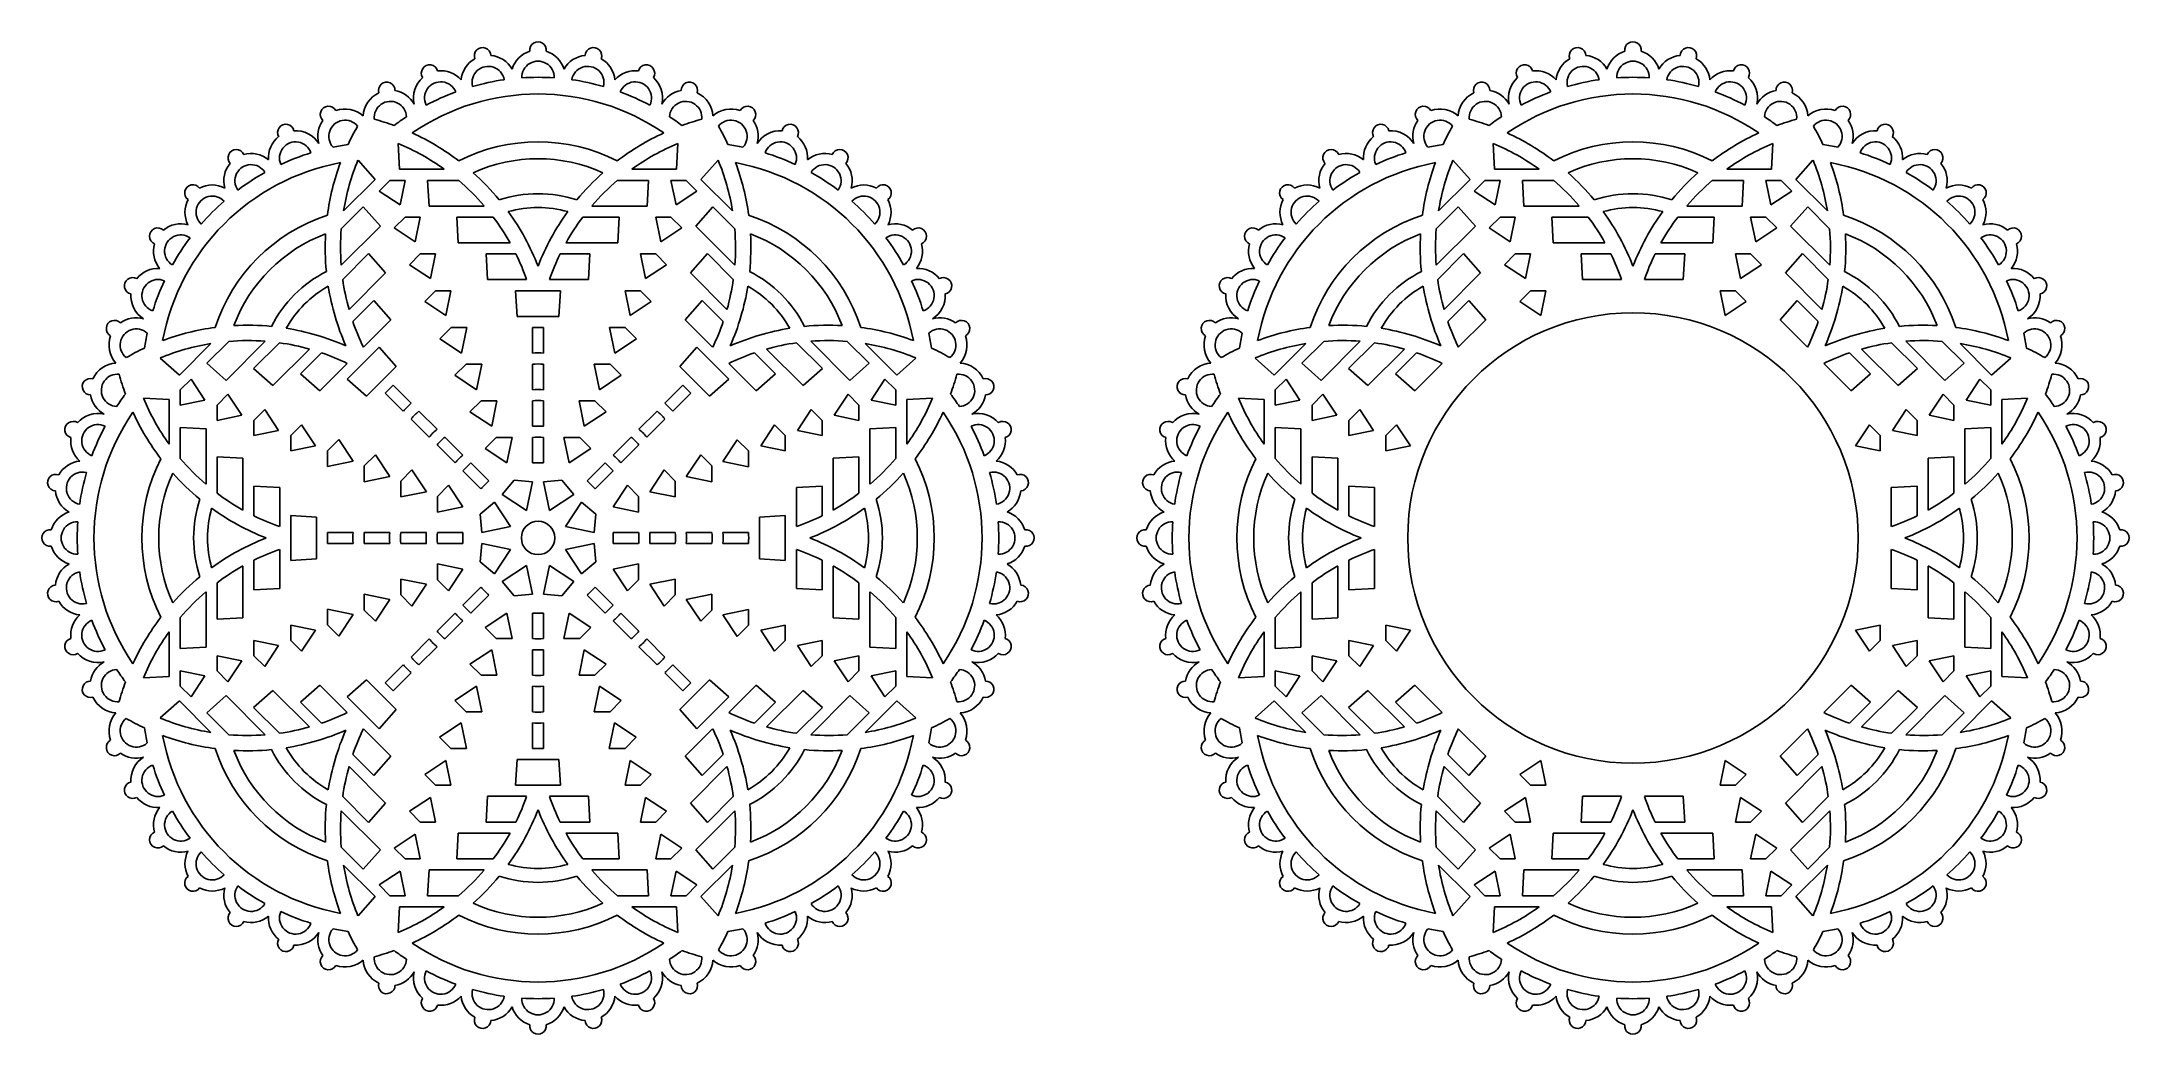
# Model space of a CAD drawing. Extents: x 154 to 529, y 76 to 255.
import ezdxf

# ---------------------------------------------------------------- set-up
doc = ezdxf.new("R2010")
doc.units = 0
doc.layers.get('0').update_dxf_attribs({"linetype": 'CONTINUOUS'})

msp = doc.modelspace()

# ---------------------------------------------------------------- linework, layer by layer
for p, q in [((213.5, 230.08), (210.43, 233.54)), ((217.92, 231.9), (217.64, 236.53)), ((267.7, 231.9), (267.98, 236.53)), ((272.12, 230.08), (275.19, 233.54)), ((410.45, 230.08), (407.38, 233.54)), ((414.86, 231.9), (414.58, 236.53)), ((464.65, 231.9), (464.92, 236.53)), ((469.06, 230.08), (472.13, 233.54)), ((207.83, 224.4), (213.5, 230.08)), ((214.22, 227.97), (216.16, 229.9)), ((218.9, 229.9), (216.16, 229.9)), ((217.92, 231.9), (225.94, 231.9)), ((218.9, 229.9), (217.99, 225.48)), ((223.2, 225.28), (222.92, 229.9)), ((222.92, 229.9), (228.5, 229.9)), ((257.12, 229.9), (262.7, 229.9)), ((259.68, 231.9), (267.7, 231.9)), ((262.42, 225.28), (262.7, 229.9)), ((266.72, 229.9), (269.46, 229.9)), ((267.63, 225.48), (266.72, 229.9)), ((271.39, 227.97), (269.46, 229.9)), ((272.12, 230.08), (277.79, 224.4)), ((404.78, 224.4), (410.45, 230.08)), ((411.17, 227.97), (413.1, 229.9)), ((415.84, 229.9), (413.1, 229.9)), ((414.86, 231.9), (422.88, 231.9)), ((415.84, 229.9), (414.94, 225.48)), ((420.14, 225.28), (419.86, 229.9)), ((419.86, 229.9), (425.44, 229.9)), ((454.07, 229.9), (459.65, 229.9)), ((456.63, 231.9), (464.65, 231.9)), ((459.37, 225.28), (459.65, 229.9)), ((464.57, 225.48), (463.67, 229.9)), ((463.67, 229.9), (466.4, 229.9)), ((468.34, 227.97), (466.4, 229.9)), ((469.06, 230.08), (474.73, 224.4)), ((217.99, 225.48), (214.22, 227.97)), ((223.2, 225.28), (233.14, 225.28)), ((252.47, 225.28), (262.42, 225.28)), ((271.39, 227.97), (267.63, 225.48)), ((414.94, 225.48), (411.17, 227.97)), ((420.14, 225.28), (430.09, 225.28)), ((449.42, 225.28), (459.37, 225.28)), ((468.34, 227.97), (464.57, 225.48)), ((207.42, 214.63), (214.45, 221.66)), ((207.43, 221.18), (211.38, 225.13)), ((214.45, 221.66), (211.38, 225.13)), ((216.96, 221.35), (218.9, 223.28)), ((221.64, 223.28), (218.9, 223.28)), ((221.64, 223.28), (220.73, 218.86)), ((228.47, 218.66), (228.2, 223.28)), ((228.2, 223.28), (234.75, 223.28)), ((250.86, 223.28), (257.42, 223.28)), ((257.14, 218.66), (257.42, 223.28)), ((264.88, 218.86), (263.98, 223.28)), ((263.98, 223.28), (266.71, 223.28)), ((268.65, 221.35), (266.71, 223.28)), ((271.17, 221.66), (274.24, 225.13)), ((271.17, 221.66), (278.2, 214.63)), ((274.24, 225.13), (278.18, 221.18)), ((404.36, 214.63), (411.4, 221.66)), ((404.38, 221.18), (408.33, 225.13)), ((411.4, 221.66), (408.33, 225.13)), ((413.91, 221.35), (415.85, 223.28)), ((418.59, 223.28), (415.85, 223.28)), ((418.59, 223.28), (417.68, 218.86)), ((425.14, 223.28), (431.7, 223.28)), ((425.42, 218.66), (425.14, 223.28)), ((447.81, 223.28), (454.37, 223.28)), ((454.09, 218.66), (454.37, 223.28)), ((460.92, 223.28), (463.66, 223.28)), ((461.83, 218.86), (460.92, 223.28)), ((465.6, 221.35), (463.66, 223.28)), ((468.11, 221.66), (471.18, 225.13)), ((468.11, 221.66), (475.15, 214.63)), ((471.18, 225.13), (475.13, 221.18)), ((220.73, 218.86), (216.96, 221.35)), ((228.47, 218.66), (237.77, 218.66)), ((247.84, 218.66), (257.14, 218.66)), ((268.65, 221.35), (264.88, 218.86)), ((417.68, 218.86), (413.91, 221.35)), ((425.42, 218.66), (434.72, 218.66)), ((444.79, 218.66), (454.09, 218.66)), ((465.6, 221.35), (461.83, 218.86)), ((207.69, 212.07), (212.33, 216.71)), ((215.4, 213.24), (212.33, 216.71)), ((219.71, 214.72), (221.64, 216.66)), ((223.48, 212.24), (219.71, 214.72)), ((224.38, 216.66), (221.64, 216.66)), ((224.38, 216.66), (223.48, 212.24)), ((233.75, 212.04), (233.47, 216.66)), ((233.47, 216.66), (238.83, 216.66)), ((246.79, 216.66), (252.14, 216.66)), ((251.86, 212.04), (252.14, 216.66)), ((261.23, 216.66), (263.97, 216.66)), ((262.14, 212.24), (261.23, 216.66)), ((265.91, 214.72), (262.14, 212.24)), ((265.91, 214.72), (263.97, 216.66)), ((270.22, 213.24), (273.29, 216.71)), ((273.29, 216.71), (277.92, 212.07)), ((404.64, 212.07), (409.28, 216.71)), ((412.35, 213.24), (409.28, 216.71)), ((416.65, 214.72), (418.59, 216.66)), ((420.42, 212.24), (416.65, 214.72)), ((421.33, 216.66), (418.59, 216.66)), ((421.33, 216.66), (420.42, 212.24)), ((430.7, 212.04), (430.42, 216.66)), ((430.42, 216.66), (435.77, 216.66)), ((443.74, 216.66), (449.09, 216.66)), ((448.81, 212.04), (449.09, 216.66)), ((459.09, 212.24), (458.18, 216.66)), ((458.18, 216.66), (460.92, 216.66)), ((462.85, 214.72), (459.09, 212.24)), ((462.85, 214.72), (460.92, 216.66)), ((467.16, 213.24), (470.23, 216.71)), ((470.23, 216.71), (474.87, 212.07)), ((208.83, 206.67), (215.4, 213.24)), ((233.75, 212.04), (240.76, 212.04)), ((244.86, 212.04), (251.86, 212.04)), ((270.22, 213.24), (276.79, 206.67)), ((405.77, 206.67), (412.35, 213.24)), ((430.7, 212.04), (437.7, 212.04)), ((441.8, 212.04), (448.81, 212.04)), ((467.16, 213.24), (473.74, 206.67)), ((209.5, 204.51), (213.28, 208.29)), ((216.35, 204.83), (213.28, 208.29)), ((222.45, 208.1), (224.39, 210.04)), ((226.22, 205.61), (222.45, 208.1)), ((227.13, 210.04), (224.39, 210.04)), ((227.13, 210.04), (226.22, 205.61)), ((239.03, 205.41), (238.75, 210.04)), ((238.75, 210.04), (246.86, 210.04)), ((246.58, 205.41), (246.86, 210.04)), ((259.4, 205.61), (258.49, 210.04)), ((258.49, 210.04), (261.23, 210.04)), ((263.16, 208.1), (259.4, 205.61)), ((263.16, 208.1), (261.23, 210.04)), ((269.27, 204.83), (272.34, 208.29)), ((272.34, 208.29), (276.12, 204.51)), ((406.44, 204.51), (410.23, 208.29)), ((413.3, 204.83), (410.23, 208.29)), ((419.4, 208.1), (421.33, 210.04)), ((423.17, 205.61), (419.4, 208.1)), ((424.07, 210.04), (421.33, 210.04)), ((424.07, 210.04), (423.17, 205.61)), ((456.34, 205.61), (455.44, 210.04)), ((455.44, 210.04), (458.17, 210.04)), ((460.11, 208.1), (456.34, 205.61)), ((460.11, 208.1), (458.17, 210.04)), ((466.21, 204.83), (469.28, 208.29)), ((469.28, 208.29), (473.07, 204.51)), ((211.4, 199.88), (216.35, 204.83)), ((225.15, 201.41), (227.16, 203.42)), ((230, 203.42), (227.16, 203.42)), ((230, 203.42), (229.06, 198.83)), ((239.03, 205.41), (246.58, 205.41)), ((241.81, 198.83), (241.81, 203.42)), ((243.81, 198.83), (243.81, 203.42)), ((255.66, 203.4), (258.51, 203.4)), ((255.66, 203.4), (256.61, 198.81)), ((260.52, 201.39), (258.51, 203.4)), ((269.27, 204.83), (274.22, 199.88)), ((408.34, 199.88), (413.3, 204.83)), ((466.21, 204.83), (471.16, 199.88)), ((178.3, 194.87), (183.97, 200.54)), ((183.25, 197), (187.19, 200.94)), ((186.71, 193.92), (193.75, 200.96)), ((191.66, 196.05), (196.3, 200.68)), ((195.13, 192.97), (201.71, 199.55)), ((208.5, 194.15), (214.23, 199.88)), ((217.3, 196.41), (214.23, 199.88)), ((225.15, 201.41), (229.06, 198.83)), ((260.52, 201.39), (256.61, 198.81)), ((268.32, 196.41), (271.39, 199.88)), ((271.39, 199.88), (277.12, 194.15)), ((283.91, 199.55), (290.49, 192.97)), ((289.32, 200.68), (293.95, 196.05)), ((291.87, 200.96), (298.9, 193.92)), ((298.42, 200.94), (302.37, 197)), ((301.65, 200.54), (307.32, 194.87)), ((375.24, 194.87), (380.92, 200.54)), ((380.19, 197), (384.14, 200.94)), ((383.66, 193.92), (390.7, 200.96)), ((388.61, 196.05), (393.25, 200.68)), ((392.08, 192.97), (398.65, 199.55)), ((480.86, 199.55), (487.43, 192.97)), ((486.26, 200.68), (490.9, 196.05)), ((488.81, 200.96), (495.85, 193.92)), ((495.37, 200.94), (499.31, 197)), ((498.59, 200.54), (504.26, 194.87)), ((178.3, 194.87), (174.83, 197.94)), ((186.71, 193.92), (183.25, 197)), ((195.13, 192.97), (191.66, 196.05)), ((200.08, 195.1), (203.86, 198.88)), ((203.55, 192.02), (208.5, 196.98)), ((211.96, 191.07), (217.3, 196.41)), ((227.84, 194.83), (229.86, 196.84)), ((232.7, 196.84), (229.86, 196.84)), ((232.7, 196.84), (231.76, 192.24)), ((241.81, 192.24), (241.81, 196.84)), ((243.81, 192.24), (243.81, 196.84)), ((252.92, 196.84), (253.86, 192.24)), ((252.92, 196.84), (255.76, 196.84)), ((257.77, 194.83), (255.76, 196.84)), ((268.32, 196.41), (273.65, 191.07)), ((277.12, 196.98), (282.07, 192.02)), ((281.75, 198.88), (285.54, 195.1)), ((290.49, 192.97), (293.95, 196.05)), ((298.9, 193.92), (302.37, 197)), ((307.32, 194.87), (310.78, 197.94)), ((375.24, 194.87), (371.78, 197.94)), ((383.66, 193.92), (380.19, 197)), ((392.08, 192.97), (388.61, 196.05)), ((397.03, 195.1), (400.81, 198.88)), ((400.49, 192.02), (405.44, 196.98)), ((474.06, 196.98), (479.02, 192.02)), ((478.7, 198.88), (482.48, 195.1)), ((487.43, 192.97), (490.9, 196.05)), ((495.85, 193.92), (499.31, 197)), ((504.26, 194.87), (507.73, 197.94)), ((180.41, 194.15), (178.47, 192.22)), ((178.47, 189.48), (178.47, 192.22)), ((180.41, 194.15), (182.89, 190.38)), ((203.55, 192.02), (200.08, 195.1)), ((211.96, 191.07), (208.5, 194.15)), ((218.58, 188.38), (215.33, 191.63)), ((220, 189.79), (216.75, 193.04)), ((227.84, 194.83), (231.76, 192.24)), ((257.77, 194.83), (253.86, 192.24)), ((265.62, 189.79), (268.87, 193.04)), ((267.03, 188.38), (270.28, 191.63)), ((273.65, 191.07), (277.12, 194.15)), ((282.07, 192.02), (285.54, 195.1)), ((302.72, 190.38), (305.21, 194.15)), ((305.21, 194.15), (307.15, 192.22)), ((307.15, 189.48), (307.15, 192.22)), ((377.35, 194.15), (375.42, 192.22)), ((375.42, 189.48), (375.42, 192.22)), ((377.35, 194.15), (379.84, 190.38)), ((400.49, 192.02), (397.03, 195.1)), ((479.02, 192.02), (482.48, 195.1)), ((499.67, 190.38), (502.16, 194.15)), ((502.16, 194.15), (504.09, 192.22)), ((504.09, 189.48), (504.09, 192.22)), ((176.47, 190.46), (171.85, 190.74)), ((176.47, 182.44), (176.47, 190.46)), ((182.89, 190.38), (178.47, 189.48)), ((187.03, 191.41), (185.09, 189.47)), ((185.09, 186.73), (185.09, 189.47)), ((187.03, 191.41), (189.52, 187.64)), ((193.65, 188.67), (191.71, 186.73)), ((193.65, 188.67), (196.14, 184.9)), ((224.65, 185.14), (221.4, 188.39)), ((230.57, 188.24), (232.58, 190.25)), ((230.57, 188.24), (234.49, 185.66)), ((235.43, 190.25), (232.58, 190.25)), ((235.43, 190.25), (234.49, 185.66)), ((241.81, 185.66), (241.81, 190.25)), ((243.81, 185.66), (243.81, 190.25)), ((250.19, 190.25), (253.03, 190.25)), ((250.19, 190.25), (251.13, 185.66)), ((255.04, 188.24), (251.13, 185.66)), ((255.04, 188.24), (253.03, 190.25)), ((260.96, 185.14), (264.21, 188.39)), ((289.48, 184.9), (291.96, 188.67)), ((291.96, 188.67), (293.9, 186.73)), ((296.1, 187.64), (298.59, 191.41)), ((298.59, 191.41), (300.52, 189.47)), ((300.52, 186.73), (300.52, 189.47)), ((307.15, 189.48), (302.72, 190.38)), ((309.15, 190.46), (313.77, 190.74)), ((309.15, 190.46), (309.15, 182.44)), ((373.42, 190.46), (368.79, 190.74)), ((373.42, 182.44), (373.42, 190.46)), ((379.84, 190.38), (375.42, 189.48)), ((383.97, 191.41), (382.04, 189.47)), ((382.04, 186.73), (382.04, 189.47)), ((383.97, 191.41), (386.46, 187.64)), ((390.6, 188.67), (388.66, 186.73)), ((390.6, 188.67), (393.08, 184.9)), ((486.42, 184.9), (488.91, 188.67)), ((488.91, 188.67), (490.85, 186.73)), ((493.05, 187.64), (495.53, 191.41)), ((495.53, 191.41), (497.47, 189.47)), ((497.47, 186.73), (497.47, 189.47)), ((504.09, 189.48), (499.67, 190.38)), ((506.09, 190.46), (510.72, 190.74)), ((506.09, 190.46), (506.09, 182.44)), ((178.47, 179.88), (178.47, 185.46)), ((183.09, 185.18), (178.47, 185.46)), ((183.09, 175.23), (183.09, 185.18)), ((189.52, 187.64), (185.09, 186.73)), ((191.71, 183.99), (191.71, 186.73)), ((196.14, 184.9), (191.71, 183.99)), ((200.27, 185.92), (198.34, 183.99)), ((198.34, 181.25), (198.34, 183.99)), ((200.27, 185.92), (202.76, 182.15)), ((223.24, 183.72), (219.99, 186.97)), ((262.38, 183.72), (265.63, 186.97)), ((282.86, 182.15), (285.34, 185.92)), ((285.34, 185.92), (287.28, 183.99)), ((287.28, 181.25), (287.28, 183.99)), ((293.9, 183.99), (289.48, 184.9)), ((293.9, 183.99), (293.9, 186.73)), ((300.52, 186.73), (296.1, 187.64)), ((302.52, 185.18), (307.15, 185.46)), ((302.52, 185.18), (302.52, 175.23)), ((307.15, 185.46), (307.15, 179.88)), ((375.42, 179.88), (375.42, 185.46)), ((380.04, 185.18), (375.42, 185.46)), ((380.04, 175.23), (380.04, 185.18)), ((386.46, 187.64), (382.04, 186.73)), ((388.66, 183.99), (388.66, 186.73)), ((393.08, 184.9), (388.66, 183.99)), ((397.22, 185.92), (395.28, 183.99)), ((395.28, 181.25), (395.28, 183.99)), ((397.22, 185.92), (399.71, 182.15)), ((479.8, 182.15), (482.29, 185.92)), ((482.29, 185.92), (484.22, 183.99)), ((484.22, 181.25), (484.22, 183.99)), ((490.85, 183.99), (486.42, 184.9)), ((490.85, 183.99), (490.85, 186.73)), ((497.47, 186.73), (493.05, 187.64)), ((499.47, 185.18), (504.09, 185.46)), ((499.47, 185.18), (499.47, 175.23)), ((504.09, 185.46), (504.09, 179.88)), ((202.76, 182.15), (198.34, 181.25)), ((206.98, 183.28), (204.97, 181.27)), ((204.97, 178.42), (204.97, 181.27)), ((206.98, 183.28), (209.57, 179.36)), ((213.55, 180.53), (211.54, 178.52)), ((213.55, 180.53), (216.13, 176.62)), ((227.89, 179.07), (224.65, 182.31)), ((229.31, 180.48), (226.06, 183.73)), ((233.3, 181.65), (235.31, 183.67)), ((233.3, 181.65), (237.21, 179.07)), ((238.16, 183.67), (235.31, 183.67)), ((238.16, 183.67), (237.21, 179.07)), ((241.81, 179.07), (241.81, 183.67)), ((243.81, 179.07), (243.81, 183.67)), ((247.46, 183.67), (250.3, 183.67)), ((247.46, 183.67), (248.4, 179.07)), ((252.32, 181.65), (248.4, 179.07)), ((252.32, 181.65), (250.3, 183.67)), ((256.31, 180.48), (259.56, 183.73)), ((257.72, 179.07), (260.97, 182.31)), ((272.07, 180.53), (269.48, 176.62)), ((272.07, 180.53), (274.08, 178.52)), ((278.65, 183.23), (276.07, 179.31)), ((278.65, 183.23), (280.66, 181.22)), ((280.66, 178.37), (280.66, 181.22)), ((287.28, 181.25), (282.86, 182.15)), ((399.71, 182.15), (395.28, 181.25)), ((484.22, 181.25), (479.8, 182.15)), ((185.09, 173.62), (185.09, 180.18)), ((189.71, 179.9), (185.09, 180.18)), ((189.71, 170.6), (189.71, 179.9)), ((204.97, 178.42), (209.57, 179.36)), ((211.54, 175.67), (211.54, 178.52)), ((211.54, 175.67), (216.13, 176.62)), ((220.13, 177.8), (218.12, 175.79)), ((220.13, 177.8), (222.72, 173.89)), ((232.55, 174.41), (229.3, 177.66)), ((233.97, 175.82), (230.72, 179.07)), ((251.65, 175.82), (254.9, 179.07)), ((253.06, 174.41), (256.31, 177.66)), ((265.48, 177.8), (262.9, 173.89)), ((265.48, 177.8), (267.49, 175.79)), ((274.08, 175.67), (269.48, 176.62)), ((274.08, 175.67), (274.08, 178.52)), ((280.66, 178.37), (276.07, 179.31)), ((295.9, 179.9), (300.52, 180.18)), ((295.9, 179.9), (295.9, 170.6)), ((300.52, 180.18), (300.52, 173.62)), ((386.66, 179.9), (382.04, 180.18)), ((382.04, 173.62), (382.04, 180.18)), ((386.66, 170.6), (386.66, 179.9)), ((492.85, 179.9), (497.47, 180.18)), ((492.85, 179.9), (492.85, 170.6)), ((497.47, 180.18), (497.47, 173.62)), ((196.34, 174.62), (191.71, 174.9)), ((191.71, 169.55), (191.71, 174.9)), ((196.34, 167.62), (196.34, 174.62)), ((218.12, 172.95), (218.12, 175.79)), ((218.12, 172.95), (222.72, 173.89)), ((226.72, 175.08), (224.71, 173.06)), ((224.71, 170.22), (224.71, 173.06)), ((226.72, 175.08), (229.3, 171.16)), ((236.38, 173.41), (238.49, 175.98)), ((240.75, 170.52), (236.38, 173.41)), ((238.49, 175.98), (241.81, 175.66)), ((241.81, 175.66), (240.75, 170.52)), ((243.81, 175.66), (247.12, 175.98)), ((244.86, 170.52), (243.81, 175.66)), ((249.24, 173.41), (244.86, 170.52)), ((247.12, 175.98), (249.24, 173.41)), ((258.9, 175.08), (256.31, 171.16)), ((258.9, 175.08), (260.91, 173.06)), ((260.91, 170.22), (260.91, 173.06)), ((267.49, 172.95), (262.9, 173.89)), ((267.49, 172.95), (267.49, 175.79)), ((289.28, 174.62), (293.9, 174.9)), ((289.28, 174.62), (289.28, 167.62)), ((293.9, 174.9), (293.9, 169.55)), ((388.66, 169.55), (388.66, 174.9)), ((393.28, 174.62), (388.66, 174.9)), ((393.28, 167.62), (393.28, 174.62)), ((486.22, 174.62), (490.85, 174.9)), ((486.22, 174.62), (486.22, 167.62)), ((490.85, 174.9), (490.85, 169.55)), ((198.34, 161.51), (198.34, 169.62)), ((202.96, 169.34), (198.34, 169.62)), ((202.96, 161.79), (202.96, 169.34)), ((224.71, 170.22), (229.3, 171.16)), ((232.39, 169.88), (234.96, 172)), ((232.71, 166.57), (232.39, 169.88)), ((234.96, 172), (237.85, 167.62)), ((247.76, 167.62), (250.65, 172)), ((250.65, 172), (253.23, 169.88)), ((253.23, 169.88), (252.9, 166.57)), ((260.91, 170.22), (256.31, 171.16)), ((282.66, 169.34), (287.28, 169.62)), ((282.66, 169.34), (282.66, 161.79)), ((287.28, 169.62), (287.28, 161.51)), ((209.55, 166.57), (204.95, 166.57)), ((216.13, 166.57), (211.54, 166.57)), ((222.72, 166.57), (218.12, 166.57)), ((229.3, 166.57), (224.71, 166.57)), ((237.85, 167.62), (232.71, 166.57)), ((252.9, 166.57), (247.76, 167.62)), ((256.31, 166.57), (260.91, 166.57)), ((262.9, 166.57), (267.49, 166.57)), ((269.48, 166.57), (274.08, 166.57)), ((276.07, 166.57), (280.66, 166.57)), ((191.71, 156.23), (191.71, 161.58)), ((196.34, 156.51), (196.34, 163.52)), ((202.96, 161.79), (198.34, 161.51)), ((209.55, 164.57), (204.95, 164.57)), ((216.13, 164.57), (211.54, 164.57)), ((222.72, 164.57), (218.12, 164.57)), ((229.3, 164.57), (224.71, 164.57)), ((232.39, 161.25), (232.71, 164.57)), ((232.71, 164.57), (237.85, 163.51)), ((237.85, 163.51), (234.96, 159.13)), ((247.76, 163.51), (252.9, 164.57)), ((250.65, 159.13), (247.76, 163.51)), ((252.9, 164.57), (253.23, 161.25)), ((256.31, 164.57), (260.91, 164.57)), ((262.9, 164.57), (267.49, 164.57)), ((269.48, 164.57), (274.08, 164.57)), ((276.07, 164.57), (280.66, 164.57)), ((282.66, 161.79), (287.28, 161.51)), ((289.28, 163.52), (289.28, 156.51)), ((293.9, 161.58), (293.9, 156.23)), ((388.66, 156.23), (388.66, 161.58)), ((393.28, 156.51), (393.28, 163.52)), ((486.22, 163.52), (486.22, 156.51)), ((490.85, 161.58), (490.85, 156.23)), ((189.71, 151.23), (189.71, 160.53)), ((218.12, 158.19), (222.72, 157.24)), ((218.12, 158.19), (218.12, 155.34)), ((224.71, 160.91), (224.71, 158.07)), ((224.71, 160.91), (229.3, 159.97)), ((226.72, 156.06), (224.71, 158.07)), ((226.72, 156.06), (229.3, 159.97)), ((234.96, 159.13), (232.39, 161.25)), ((236.38, 157.72), (240.75, 160.61)), ((238.49, 155.15), (236.38, 157.72)), ((240.75, 160.61), (241.81, 155.47)), ((243.81, 155.47), (244.86, 160.61)), ((244.86, 160.61), (249.24, 157.72)), ((249.24, 157.72), (247.12, 155.15)), ((253.23, 161.25), (250.65, 159.13)), ((260.91, 160.91), (256.31, 159.97)), ((258.9, 156.06), (256.31, 159.97)), ((258.9, 156.06), (260.91, 158.07)), ((260.91, 160.91), (260.91, 158.07)), ((267.49, 158.19), (262.9, 157.24)), ((267.49, 158.19), (267.49, 155.34)), ((295.9, 160.53), (295.9, 151.23)), ((386.66, 151.23), (386.66, 160.53)), ((492.85, 160.53), (492.85, 151.23)), ((183.09, 145.95), (183.09, 155.9)), ((185.09, 150.95), (185.09, 157.51)), ((196.34, 156.51), (191.71, 156.23)), ((211.54, 155.46), (216.13, 154.52)), ((211.54, 155.46), (211.54, 152.61)), ((213.55, 150.6), (216.13, 154.52)), ((220.13, 153.33), (218.12, 155.34)), ((220.13, 153.33), (222.72, 157.24)), ((232.55, 156.72), (229.3, 153.48)), ((233.97, 155.31), (230.72, 152.06)), ((241.81, 155.47), (238.49, 155.15)), ((247.12, 155.15), (243.81, 155.47)), ((251.65, 155.31), (254.9, 152.06)), ((253.06, 156.72), (256.31, 153.48)), ((265.48, 153.33), (262.9, 157.24)), ((265.48, 153.33), (267.49, 155.34)), ((274.08, 155.46), (269.48, 154.52)), ((272.07, 150.6), (269.48, 154.52)), ((274.08, 155.46), (274.08, 152.61)), ((289.28, 156.51), (293.9, 156.23)), ((300.52, 157.51), (300.52, 150.95)), ((302.52, 155.9), (302.52, 145.95)), ((380.04, 145.95), (380.04, 155.9)), ((382.04, 150.95), (382.04, 157.51)), ((393.28, 156.51), (388.66, 156.23)), ((486.22, 156.51), (490.85, 156.23)), ((497.47, 157.51), (497.47, 150.95)), ((499.47, 155.9), (499.47, 145.95)), ((178.47, 145.67), (178.47, 151.25)), ((189.71, 151.23), (185.09, 150.95)), ((204.95, 152.76), (204.95, 149.92)), ((204.95, 152.76), (209.55, 151.82)), ((206.96, 147.9), (209.55, 151.82)), ((213.55, 150.6), (211.54, 152.61)), ((227.89, 152.07), (224.65, 148.82)), ((229.31, 150.65), (226.06, 147.4)), ((233.3, 149.48), (237.21, 152.06)), ((238.16, 147.47), (237.21, 152.06)), ((241.81, 152.06), (241.81, 147.47)), ((243.81, 152.06), (243.81, 147.47)), ((247.46, 147.47), (248.4, 152.06)), ((252.32, 149.48), (248.4, 152.06)), ((256.31, 150.65), (259.56, 147.4)), ((257.72, 152.07), (260.97, 148.82)), ((272.07, 150.6), (274.08, 152.61)), ((280.64, 152.71), (276.05, 151.77)), ((278.63, 147.85), (276.05, 151.77)), ((280.64, 152.71), (280.64, 149.86)), ((295.9, 151.23), (300.52, 150.95)), ((307.15, 151.25), (307.15, 145.67)), ((375.42, 145.67), (375.42, 151.25)), ((386.66, 151.23), (382.04, 150.95)), ((492.85, 151.23), (497.47, 150.95)), ((504.09, 151.25), (504.09, 145.67)), ((176.47, 140.67), (176.47, 148.69)), ((191.71, 147.14), (196.14, 146.24)), ((191.71, 147.14), (191.71, 144.4)), ((198.34, 149.88), (202.76, 148.98)), ((198.34, 149.88), (198.34, 147.15)), ((200.27, 145.21), (198.34, 147.15)), ((202.76, 148.98), (200.27, 145.21)), ((206.96, 147.9), (204.95, 149.92)), ((223.24, 147.41), (219.99, 144.16)), ((233.3, 149.48), (235.31, 147.47)), ((238.16, 147.47), (235.31, 147.47)), ((247.46, 147.47), (250.3, 147.47)), ((252.32, 149.48), (250.3, 147.47)), ((262.38, 147.41), (265.63, 144.16)), ((278.63, 147.85), (280.64, 149.86)), ((282.86, 148.98), (287.28, 149.88)), ((285.34, 145.21), (282.86, 148.98)), ((285.34, 145.21), (287.28, 147.15)), ((287.28, 149.88), (287.28, 147.15)), ((289.48, 146.24), (293.9, 147.14)), ((293.9, 147.14), (293.9, 144.4)), ((309.15, 148.69), (309.15, 140.67)), ((373.42, 140.67), (373.42, 148.69)), ((388.66, 147.14), (393.08, 146.24)), ((388.66, 147.14), (388.66, 144.4)), ((395.28, 149.88), (395.28, 147.15)), ((395.28, 149.88), (399.71, 148.98)), ((397.22, 145.21), (395.28, 147.15)), ((399.71, 148.98), (397.22, 145.21)), ((479.8, 148.98), (484.22, 149.88)), ((482.29, 145.21), (479.8, 148.98)), ((482.29, 145.21), (484.22, 147.15)), ((484.22, 149.88), (484.22, 147.15)), ((486.42, 146.24), (490.85, 147.14)), ((490.85, 147.14), (490.85, 144.4)), ((506.09, 148.69), (506.09, 140.67)), ((183.09, 145.95), (178.47, 145.67)), ((185.09, 144.4), (185.09, 141.66)), ((185.09, 144.4), (189.52, 143.49)), ((189.52, 143.49), (187.03, 139.72)), ((193.65, 142.47), (191.71, 144.4)), ((196.14, 146.24), (193.65, 142.47)), ((218.58, 142.75), (215.33, 139.5)), ((224.65, 146), (221.4, 142.75)), ((230.57, 142.89), (234.49, 145.48)), ((230.57, 142.89), (232.58, 140.88)), ((235.43, 140.88), (234.49, 145.48)), ((241.81, 145.48), (241.81, 140.88)), ((243.81, 145.48), (243.81, 140.88)), ((250.19, 140.88), (251.13, 145.48)), ((255.04, 142.89), (251.13, 145.48)), ((255.04, 142.89), (253.03, 140.88)), ((260.96, 146), (264.21, 142.75)), ((267.03, 142.75), (270.28, 139.5)), ((291.96, 142.47), (289.48, 146.24)), ((291.96, 142.47), (293.9, 144.4)), ((296.1, 143.49), (300.52, 144.4)), ((298.59, 139.72), (296.1, 143.49)), ((300.52, 144.4), (300.52, 141.66)), ((302.52, 145.95), (307.15, 145.67)), ((380.04, 145.95), (375.42, 145.67)), ((382.04, 144.4), (386.46, 143.49)), ((382.04, 144.4), (382.04, 141.66)), ((386.46, 143.49), (383.97, 139.72)), ((390.6, 142.47), (388.66, 144.4)), ((393.08, 146.24), (390.6, 142.47)), ((488.91, 142.47), (486.42, 146.24)), ((488.91, 142.47), (490.85, 144.4)), ((493.05, 143.49), (497.47, 144.4)), ((495.53, 139.72), (493.05, 143.49)), ((497.47, 144.4), (497.47, 141.66)), ((499.47, 145.95), (504.09, 145.67)), ((176.47, 140.67), (171.85, 140.4)), ((178.47, 141.65), (182.89, 140.75)), ((178.47, 141.65), (178.47, 138.92)), ((182.89, 140.75), (180.41, 136.98)), ((187.03, 139.72), (185.09, 141.66)), ((203.55, 139.11), (200.08, 136.04)), ((208.5, 134.16), (203.55, 139.11)), ((211.96, 140.06), (208.5, 136.99)), ((217.3, 134.72), (211.96, 140.06)), ((220, 141.34), (216.75, 138.09)), ((235.43, 140.88), (232.58, 140.88)), ((250.19, 140.88), (253.03, 140.88)), ((265.62, 141.34), (268.87, 138.09)), ((273.65, 140.06), (268.32, 134.72)), ((273.65, 140.06), (277.12, 136.99)), ((282.07, 139.11), (277.12, 134.16)), ((282.07, 139.11), (285.54, 136.04)), ((298.59, 139.72), (300.52, 141.66)), ((302.72, 140.75), (307.15, 141.65)), ((305.21, 136.98), (302.72, 140.75)), ((307.15, 141.65), (307.15, 138.92)), ((309.15, 140.67), (313.77, 140.4)), ((373.42, 140.67), (368.79, 140.4)), ((375.42, 141.65), (379.84, 140.75)), ((375.42, 141.65), (375.42, 138.92)), ((379.84, 140.75), (377.35, 136.98)), ((383.97, 139.72), (382.04, 141.66)), ((400.49, 139.11), (397.03, 136.04)), ((405.44, 134.16), (400.49, 139.11)), ((479.02, 139.11), (474.06, 134.16)), ((479.02, 139.11), (482.48, 136.04)), ((495.53, 139.72), (497.47, 141.66)), ((499.67, 140.75), (504.09, 141.65)), ((502.16, 136.98), (499.67, 140.75)), ((504.09, 141.65), (504.09, 138.92)), ((506.09, 140.67), (510.72, 140.4)), ((178.3, 136.26), (174.83, 133.19)), ((183.97, 130.59), (178.3, 136.26)), ((180.41, 136.98), (178.47, 138.92)), ((186.71, 137.21), (183.25, 134.14)), ((193.75, 130.17), (186.71, 137.21)), ((195.13, 138.16), (191.66, 135.09)), ((201.71, 131.58), (195.13, 138.16)), ((203.86, 132.25), (200.08, 136.04)), ((214.23, 131.25), (208.5, 136.99)), ((227.84, 136.31), (231.76, 138.89)), ((227.84, 136.31), (229.86, 134.3)), ((232.7, 134.3), (231.76, 138.89)), ((241.81, 138.89), (241.81, 134.3)), ((243.81, 138.89), (243.81, 134.3)), ((252.92, 134.3), (253.86, 138.89)), ((257.77, 136.31), (253.86, 138.89)), ((257.77, 136.31), (255.76, 134.3)), ((277.12, 136.99), (271.39, 131.25)), ((285.54, 136.04), (281.75, 132.25)), ((290.49, 138.16), (283.91, 131.58)), ((290.49, 138.16), (293.95, 135.09)), ((298.9, 137.21), (291.87, 130.17)), ((298.9, 137.21), (302.37, 134.14)), ((307.32, 136.26), (301.65, 130.59)), ((305.21, 136.98), (307.15, 138.92)), ((307.32, 136.26), (310.78, 133.19)), ((375.24, 136.26), (371.78, 133.19)), ((380.92, 130.59), (375.24, 136.26)), ((377.35, 136.98), (375.42, 138.92)), ((383.66, 137.21), (380.19, 134.14)), ((390.7, 130.17), (383.66, 137.21)), ((392.08, 138.16), (388.61, 135.09)), ((398.65, 131.58), (392.08, 138.16)), ((400.81, 132.25), (397.03, 136.04)), ((482.48, 136.04), (478.7, 132.25)), ((487.43, 138.16), (480.86, 131.58)), ((487.43, 138.16), (490.9, 135.09)), ((495.85, 137.21), (488.81, 130.17)), ((495.85, 137.21), (499.31, 134.14)), ((504.26, 136.26), (498.59, 130.59)), ((502.16, 136.98), (504.09, 138.92)), ((504.26, 136.26), (507.73, 133.19)), ((187.19, 130.19), (183.25, 134.14)), ((196.3, 130.45), (191.66, 135.09)), ((217.3, 134.72), (214.23, 131.25)), ((225.09, 129.74), (229.01, 132.33)), ((229.95, 127.73), (229.01, 132.33)), ((232.7, 134.3), (229.86, 134.3)), ((241.81, 132.3), (241.81, 127.71)), ((243.81, 132.3), (243.81, 127.71)), ((252.92, 134.3), (255.76, 134.3)), ((255.61, 127.71), (256.56, 132.3)), ((260.47, 129.72), (256.56, 132.3)), ((268.32, 134.72), (271.39, 131.25)), ((293.95, 135.09), (289.32, 130.45)), ((302.37, 134.14), (298.42, 130.19)), ((384.14, 130.19), (380.19, 134.14)), ((393.25, 130.45), (388.61, 135.09)), ((490.9, 135.09), (486.26, 130.45)), ((499.31, 134.14), (495.37, 130.19)), ((216.35, 126.31), (211.4, 131.26)), ((225.09, 129.74), (227.11, 127.73)), ((229.95, 127.73), (227.11, 127.73)), ((255.61, 127.71), (258.46, 127.71)), ((260.47, 129.72), (258.46, 127.71)), ((274.22, 131.26), (269.27, 126.31)), ((413.3, 126.31), (408.34, 131.26)), ((471.16, 131.26), (466.21, 126.31)), ((215.4, 117.89), (208.83, 124.46)), ((213.28, 122.84), (209.5, 126.62)), ((216.35, 126.31), (213.28, 122.84)), ((222.45, 123.03), (226.22, 125.52)), ((226.22, 125.52), (227.13, 121.1)), ((239.03, 125.72), (238.75, 121.1)), ((246.58, 125.72), (239.03, 125.72)), ((246.58, 125.72), (246.86, 121.1)), ((258.49, 121.1), (259.4, 125.52)), ((259.4, 125.52), (263.16, 123.03)), ((269.27, 126.31), (272.34, 122.84)), ((276.79, 124.46), (270.22, 117.89)), ((276.12, 126.62), (272.34, 122.84)), ((412.35, 117.89), (405.77, 124.46)), ((410.23, 122.84), (406.44, 126.62)), ((413.3, 126.31), (410.23, 122.84)), ((419.4, 123.03), (423.17, 125.52)), ((423.17, 125.52), (424.07, 121.1)), ((455.44, 121.1), (456.34, 125.52)), ((456.34, 125.52), (460.11, 123.03)), ((466.21, 126.31), (469.28, 122.84)), ((473.74, 124.46), (467.16, 117.89)), ((473.07, 126.62), (469.28, 122.84)), ((222.45, 123.03), (224.39, 121.1)), ((227.13, 121.1), (224.39, 121.1)), ((246.86, 121.1), (238.75, 121.1)), ((258.49, 121.1), (261.23, 121.1)), ((263.16, 123.03), (261.23, 121.1)), ((419.4, 123.03), (421.33, 121.1)), ((424.07, 121.1), (421.33, 121.1)), ((455.44, 121.1), (458.17, 121.1)), ((460.11, 123.03), (458.17, 121.1)), ((214.45, 109.47), (207.42, 116.51)), ((212.33, 114.42), (207.69, 119.06)), ((215.4, 117.89), (212.33, 114.42)), ((219.71, 116.41), (223.48, 118.9)), ((219.71, 116.41), (221.64, 114.47)), ((223.48, 118.9), (224.38, 114.47)), ((233.75, 119.1), (233.47, 114.47)), ((240.76, 119.1), (233.75, 119.1)), ((251.86, 119.1), (244.86, 119.1)), ((251.86, 119.1), (252.14, 114.47)), ((261.23, 114.47), (262.14, 118.9)), ((262.14, 118.9), (265.91, 116.41)), ((265.91, 116.41), (263.97, 114.47)), ((270.22, 117.89), (273.29, 114.42)), ((278.2, 116.51), (271.17, 109.47)), ((277.92, 119.06), (273.29, 114.42)), ((411.4, 109.47), (404.36, 116.51)), ((409.28, 114.42), (404.64, 119.06)), ((412.35, 117.89), (409.28, 114.42)), ((416.65, 116.41), (420.42, 118.9)), ((416.65, 116.41), (418.59, 114.47)), ((420.42, 118.9), (421.33, 114.47)), ((430.7, 119.1), (430.42, 114.47)), ((437.7, 119.1), (430.7, 119.1)), ((448.81, 119.1), (441.8, 119.1)), ((448.81, 119.1), (449.09, 114.47)), ((458.18, 114.47), (459.09, 118.9)), ((459.09, 118.9), (462.85, 116.41)), ((462.85, 116.41), (460.92, 114.47)), ((467.16, 117.89), (470.23, 114.42)), ((475.15, 116.51), (468.11, 109.47)), ((474.87, 119.06), (470.23, 114.42)), ((224.38, 114.47), (221.64, 114.47)), ((238.83, 114.47), (233.47, 114.47)), ((252.14, 114.47), (246.79, 114.47)), ((261.23, 114.47), (263.97, 114.47)), ((421.33, 114.47), (418.59, 114.47)), ((435.77, 114.47), (430.42, 114.47)), ((449.09, 114.47), (443.74, 114.47)), ((458.18, 114.47), (460.92, 114.47)), ((211.38, 106.01), (207.43, 109.95)), ((214.45, 109.47), (211.38, 106.01)), ((216.96, 109.79), (220.73, 112.27)), ((216.96, 109.79), (218.9, 107.85)), ((220.73, 112.27), (221.64, 107.85)), ((228.47, 112.47), (228.2, 107.85)), ((237.77, 112.47), (228.47, 112.47)), ((257.14, 112.47), (247.84, 112.47)), ((257.14, 112.47), (257.42, 107.85)), ((263.98, 107.85), (264.88, 112.27)), ((264.88, 112.27), (268.65, 109.79)), ((268.65, 109.79), (266.71, 107.85)), ((271.17, 109.47), (274.24, 106.01)), ((278.18, 109.95), (274.24, 106.01)), ((408.33, 106.01), (404.38, 109.95)), ((411.4, 109.47), (408.33, 106.01)), ((413.91, 109.79), (417.68, 112.27)), ((413.91, 109.79), (415.85, 107.85)), ((417.68, 112.27), (418.59, 107.85)), ((425.42, 112.47), (425.14, 107.85)), ((434.72, 112.47), (425.42, 112.47)), ((454.09, 112.47), (444.79, 112.47)), ((454.09, 112.47), (454.37, 107.85)), ((460.92, 107.85), (461.83, 112.27)), ((461.83, 112.27), (465.6, 109.79)), ((465.6, 109.79), (463.66, 107.85)), ((468.11, 109.47), (471.18, 106.01)), ((475.13, 109.95), (471.18, 106.01)), ((213.5, 101.06), (207.83, 106.73)), ((214.22, 103.16), (217.99, 105.65)), ((217.99, 105.65), (218.9, 101.23)), ((221.64, 107.85), (218.9, 107.85)), ((223.2, 105.85), (222.92, 101.23)), ((233.14, 105.85), (223.2, 105.85)), ((234.75, 107.85), (228.2, 107.85)), ((257.42, 107.85), (250.86, 107.85)), ((262.42, 105.85), (252.47, 105.85)), ((262.42, 105.85), (262.7, 101.23)), ((263.98, 107.85), (266.71, 107.85)), ((266.72, 101.23), (267.63, 105.65)), ((267.63, 105.65), (271.39, 103.16)), ((277.79, 106.73), (272.12, 101.06)), ((410.45, 101.06), (404.78, 106.73)), ((411.17, 103.16), (414.94, 105.65)), ((414.94, 105.65), (415.84, 101.23)), ((418.59, 107.85), (415.85, 107.85)), ((420.14, 105.85), (419.86, 101.23)), ((430.09, 105.85), (420.14, 105.85)), ((431.7, 107.85), (425.14, 107.85)), ((454.37, 107.85), (447.81, 107.85)), ((459.37, 105.85), (449.42, 105.85)), ((459.37, 105.85), (459.65, 101.23)), ((460.92, 107.85), (463.66, 107.85)), ((463.67, 101.23), (464.57, 105.65)), ((464.57, 105.65), (468.34, 103.16)), ((474.73, 106.73), (469.06, 101.06)), ((214.22, 103.16), (216.16, 101.23)), ((271.39, 103.16), (269.46, 101.23)), ((411.17, 103.16), (413.1, 101.23)), ((468.34, 103.16), (466.4, 101.23)), ((213.5, 101.06), (210.43, 97.59)), ((218.9, 101.23), (216.16, 101.23)), ((217.92, 99.23), (217.64, 94.61)), ((225.94, 99.23), (217.92, 99.23)), ((228.5, 101.23), (222.92, 101.23)), ((262.7, 101.23), (257.12, 101.23)), ((267.7, 99.23), (259.68, 99.23)), ((266.72, 101.23), (269.46, 101.23)), ((267.7, 99.23), (267.98, 94.61)), ((272.12, 101.06), (275.19, 97.59)), ((410.45, 101.06), (407.38, 97.59)), ((415.84, 101.23), (413.1, 101.23)), ((414.86, 99.23), (414.58, 94.61)), ((422.88, 99.23), (414.86, 99.23)), ((425.44, 101.23), (419.86, 101.23)), ((459.65, 101.23), (454.07, 101.23)), ((464.65, 99.23), (456.63, 99.23)), ((463.67, 101.23), (466.4, 101.23)), ((464.65, 99.23), (464.92, 94.61)), ((469.06, 101.06), (472.13, 97.59))]:
    msp.add_line(p, q)
for centre, radius in [((439.75, 165.57), 40.51), ((242.81, 165.57), 3), ((242.81, 165.57), 3)]:
    msp.add_circle(centre, radius)
for centre, radius, start, end in [((233.86, 247.49), 4.91, 119.414, 174.3891), ((232.84, 252.29), 1.49, 3.293, 200.707), ((233.86, 247.49), 4.91, 29.6109, 84.586), ((242.81, 248.43), 4.91, 107.414, 162.3891), ((242.81, 253.34), 1.49, 351.293, 188.707), ((242.81, 248.43), 4.91, 17.6109, 72.586), ((251.75, 247.49), 4.91, 95.414, 150.3891), ((252.77, 252.29), 1.49, 339.293, 176.707), ((251.75, 247.49), 4.91, 5.6109, 60.586), ((430.81, 247.49), 4.91, 119.414, 174.3891), ((429.79, 252.29), 1.49, 3.293, 200.707), ((430.81, 247.49), 4.91, 29.6109, 84.586), ((439.75, 248.43), 4.91, 107.414, 162.3891), ((439.75, 253.34), 1.49, 351.293, 188.707), ((439.75, 248.43), 4.91, 17.6109, 72.586), ((448.7, 247.49), 4.91, 95.414, 150.3891), ((449.72, 252.29), 1.49, 339.293, 176.707), ((448.7, 247.49), 4.91, 5.6109, 60.586), ((225.31, 244.71), 4.91, 131.414, 192.9055), ((223.31, 249.2), 1.49, 15.293, 212.707), ((225.31, 244.71), 4.91, 41.6109, 96.586), ((233.86, 247.49), 2.91, 10.0634, 193.9366), ((242.81, 205.41), 43.02, 98.1267, 105.8733), ((242.81, 248.43), 2.91, 358.0634, 181.9366), ((242.81, 205.41), 43.02, 86.1267, 93.8733), ((251.75, 247.49), 2.91, 346.0634, 169.9366), ((242.81, 205.41), 43.02, 74.1267, 81.8733), ((260.31, 244.71), 4.91, 83.414, 138.3891), ((262.3, 249.2), 1.49, 327.293, 164.707), ((260.31, 244.71), 4.91, 347.0945, 48.586), ((422.26, 244.71), 4.91, 131.414, 192.9055), ((420.26, 249.2), 1.49, 15.293, 212.707), ((422.26, 244.71), 4.91, 41.6109, 96.586), ((430.81, 247.49), 2.91, 10.0634, 193.9366), ((439.75, 205.41), 43.02, 98.1267, 105.8733), ((439.75, 248.43), 2.91, 358.0634, 181.9366), ((439.75, 205.41), 43.02, 86.1267, 93.8733), ((448.7, 247.49), 2.91, 346.0634, 169.9366), ((439.75, 205.41), 43.02, 74.1267, 81.8733), ((457.25, 244.71), 4.91, 83.414, 138.3891), ((459.25, 249.2), 1.49, 327.293, 164.707), ((457.25, 244.71), 4.91, 347.0945, 48.586), ((216.26, 241.19), 4.91, 115.2728, 176.5717), ((216.26, 241.19), 2.91, 3.1215, 185.9528), ((215.59, 246.06), 1.49, 359.1517, 196.5657), ((216.26, 241.19), 4.91, 29.5976, 80.4447), ((242.81, 205.41), 40.02, 55.5806, 124.4194), ((225.31, 244.71), 2.91, 22.0634, 205.9366), ((242.81, 205.41), 43.02, 110.1267, 117.8733), ((260.31, 244.71), 2.91, 334.0634, 157.9366), ((242.81, 205.41), 43.02, 62.1267, 69.8733), ((269.36, 241.19), 4.91, 99.5553, 150.4024), ((269.36, 241.19), 2.91, 354.0472, 176.8785), ((270.03, 246.06), 1.49, 343.4343, 180.8483), ((269.36, 241.19), 4.91, 3.4283, 64.7272), ((413.21, 241.19), 4.91, 115.2728, 176.5717), ((413.21, 241.19), 2.91, 3.1215, 185.9528), ((412.53, 246.06), 1.49, 359.1517, 196.5657), ((413.21, 241.19), 4.91, 29.5976, 80.4447), ((439.75, 205.41), 40.02, 55.5806, 124.4194), ((422.26, 244.71), 2.91, 22.0634, 205.9366), ((439.75, 205.41), 43.02, 110.1267, 117.8733), ((457.25, 244.71), 2.91, 334.0634, 157.9366), ((439.75, 205.41), 43.02, 62.1267, 69.8733), ((466.3, 241.19), 4.91, 99.5553, 150.4024), ((466.3, 241.19), 2.91, 354.0472, 176.8785), ((466.97, 246.06), 1.49, 343.4343, 180.8483), ((466.3, 241.19), 4.91, 3.4283, 64.7272), ((208.1, 237.82), 4.91, 144.5553, 195.4024), ((205.14, 241.73), 1.49, 28.4343, 225.8483), ((208.1, 237.82), 2.91, 39.0472, 221.8785), ((208.1, 237.82), 4.91, 48.4283, 109.7272), ((201.9, 198.51), 43.91, 70, 74.8585), ((242.81, 205.41), 43.02, 123.3422, 127.0039), ((242.81, 205.41), 43.02, 52.9961, 56.6578), ((283.72, 198.51), 43.91, 105.1415, 110), ((277.51, 237.82), 4.91, 70.2728, 131.5717), ((277.51, 237.82), 2.91, 318.1215, 140.9528), ((280.48, 241.73), 1.49, 314.1517, 151.5657), ((277.51, 237.82), 4.91, 344.5976, 35.4447), ((405.05, 237.82), 4.91, 144.5553, 195.4024), ((402.09, 241.73), 1.49, 28.4343, 225.8483), ((405.05, 237.82), 2.91, 39.0472, 221.8785), ((405.05, 237.82), 4.91, 48.4283, 109.7272), ((398.84, 198.51), 43.91, 70, 74.8585), ((439.75, 205.41), 43.02, 123.3422, 127.0039), ((439.75, 205.41), 43.02, 52.9961, 56.6578), ((480.66, 198.51), 43.91, 105.1415, 110), ((474.46, 237.82), 4.91, 70.2728, 131.5717), ((474.46, 237.82), 2.91, 318.1215, 140.9528), ((477.42, 241.73), 1.49, 314.1517, 151.5657), ((474.46, 237.82), 4.91, 344.5976, 35.4447), ((199.21, 233.91), 4.91, 128.414, 183.3891), ((197.46, 238.49), 1.49, 12.293, 209.707), ((199.21, 233.91), 2.91, 19.0634, 202.9366), ((199.21, 233.91), 4.91, 32.0945, 93.586), ((248.44, 217.79), 43.91, 150.1415, 155), ((201.9, 198.51), 43.91, 52.6202, 65.3846), ((242.81, 205.41), 31.41, 63.0095, 116.9905), ((283.72, 198.51), 43.91, 114.6154, 127.3798), ((237.18, 217.79), 43.91, 25, 29.8585), ((286.4, 233.91), 4.91, 86.414, 147.9055), ((286.4, 233.91), 2.91, 337.0634, 160.9366), ((288.16, 238.49), 1.49, 330.293, 167.707), ((286.4, 233.91), 4.91, 356.6109, 51.586), ((396.16, 233.91), 4.91, 128.414, 183.3891), ((394.4, 238.49), 1.49, 12.293, 209.707), ((396.16, 233.91), 2.91, 19.0634, 202.9366), ((396.16, 233.91), 4.91, 32.0945, 93.586), ((445.39, 217.79), 43.91, 150.1415, 155), ((398.84, 198.51), 43.91, 52.6202, 65.3846), ((439.75, 205.41), 31.41, 63.0095, 116.9905), ((480.66, 198.51), 43.91, 114.6154, 127.3798), ((434.12, 217.79), 43.91, 25, 29.8585), ((483.35, 233.91), 4.91, 86.414, 147.9055), ((483.35, 233.91), 2.91, 337.0634, 160.9366), ((485.11, 238.49), 1.49, 330.293, 167.707), ((483.35, 233.91), 4.91, 356.6109, 51.586), ((214.63, 193.74), 40.02, 100.5806, 169.4194), ((191.2, 229.82), 4.91, 140.414, 195.3891), ((188.53, 233.94), 1.49, 24.293, 221.707), ((191.2, 229.82), 4.91, 50.6109, 105.586), ((214.63, 193.74), 43.02, 107.1267, 114.8733), ((248.44, 217.79), 43.91, 159.6154, 172.3798), ((214.63, 193.74), 43.02, 97.9961, 101.6578), ((248.44, 217.79), 41.15, 157.4894, 170.7474), ((201.9, 198.51), 41.15, 54.2526, 67.5106), ((242.81, 205.41), 28.37, 65.7015, 114.2985), ((283.72, 198.51), 41.15, 112.4894, 125.7474), ((237.18, 217.79), 41.15, 9.2526, 22.5106), ((270.98, 193.74), 43.02, 78.3422, 82.0039), ((237.18, 217.79), 43.91, 7.6202, 20.3846), ((270.98, 193.74), 40.02, 10.5806, 79.4194), ((270.98, 193.74), 43.02, 65.1267, 72.8733), ((294.41, 229.82), 4.91, 74.414, 129.3891), ((297.09, 233.94), 1.49, 318.293, 155.707), ((294.41, 229.82), 4.91, 344.6109, 39.586), ((411.58, 193.74), 40.02, 100.5806, 169.4194), ((388.15, 229.82), 4.91, 140.414, 195.3891), ((385.47, 233.94), 1.49, 24.293, 221.707), ((388.15, 229.82), 4.91, 50.6109, 105.586), ((411.58, 193.74), 43.02, 107.1267, 114.8733), ((445.39, 217.79), 43.91, 159.6154, 172.3798), ((411.58, 193.74), 43.02, 97.9961, 101.6578), ((445.39, 217.79), 41.15, 157.4894, 170.7474), ((398.84, 198.51), 41.15, 54.2526, 67.5106), ((439.75, 205.41), 28.37, 65.7015, 114.2985), ((480.66, 198.51), 41.15, 112.4894, 125.7474), ((434.12, 217.79), 41.15, 9.2526, 22.5106), ((467.93, 193.74), 43.02, 78.3422, 82.0039), ((467.93, 193.74), 40.02, 10.5806, 79.4194), ((434.12, 217.79), 43.91, 7.6202, 20.3846), ((467.93, 193.74), 43.02, 65.1267, 72.8733), ((491.36, 229.82), 4.91, 74.414, 129.3891), ((494.03, 233.94), 1.49, 318.293, 155.707), ((491.36, 229.82), 4.91, 344.6109, 39.586), ((180.74, 227.63), 1.49, 36.293, 233.707), ((184.21, 224.16), 4.91, 62.6109, 117.586), ((191.2, 229.82), 2.91, 31.0634, 214.9366), ((214.63, 193.74), 43.02, 119.1267, 126.8733), ((201.9, 198.51), 41.15, 40.5901, 49.7288), ((201.9, 198.51), 43.91, 39.3947, 48.2494), ((283.72, 198.51), 43.91, 131.7506, 140.6053), ((283.72, 198.51), 41.15, 130.2712, 139.4099), ((294.41, 229.82), 2.91, 325.0634, 148.9366), ((270.98, 193.74), 43.02, 53.1267, 60.8733), ((301.4, 224.16), 4.91, 62.414, 117.3891), ((304.87, 227.63), 1.49, 306.293, 143.707), ((377.69, 227.63), 1.49, 36.293, 233.707), ((381.16, 224.16), 4.91, 62.6109, 117.586), ((388.15, 229.82), 2.91, 31.0634, 214.9366), ((411.58, 193.74), 43.02, 119.1267, 126.8733), ((398.84, 198.51), 41.15, 40.5901, 49.7288), ((398.84, 198.51), 43.91, 39.3947, 48.2494), ((480.66, 198.51), 43.91, 131.7506, 140.6053), ((480.66, 198.51), 41.15, 130.2712, 139.4099), ((491.36, 229.82), 2.91, 325.0634, 148.9366), ((467.93, 193.74), 43.02, 53.1267, 60.8733), ((498.35, 224.16), 4.91, 62.414, 117.3891), ((501.82, 227.63), 1.49, 306.293, 143.707), ((184.21, 224.16), 4.91, 152.414, 207.3891), ((184.21, 224.16), 2.91, 43.0634, 226.9366), ((214.63, 193.74), 43.02, 131.1267, 138.8733), ((242.81, 205.41), 22.09, 71.5868, 108.4132), ((301.4, 224.16), 2.91, 313.0634, 136.9366), ((270.98, 193.74), 43.02, 41.1267, 48.8733), ((301.4, 224.16), 4.91, 332.6109, 27.586), ((381.16, 224.16), 4.91, 152.414, 207.3891), ((381.16, 224.16), 2.91, 43.0634, 226.9366), ((411.58, 193.74), 43.02, 131.1267, 138.8733), ((439.75, 205.41), 22.09, 71.5868, 108.4132), ((498.35, 224.16), 2.91, 313.0634, 136.9366), ((467.93, 193.74), 43.02, 41.1267, 48.8733), ((498.35, 224.16), 4.91, 332.6109, 27.586), ((178.55, 217.17), 4.91, 74.6109, 129.586), ((214.63, 193.74), 31.41, 108.0095, 161.9905), ((201.9, 198.51), 41.15, 29.32, 37.0158), ((242.81, 205.41), 19.6, 74.1525, 105.8475), ((201.9, 198.51), 43.91, 21.2927, 35.9203), ((283.72, 198.51), 43.91, 144.0797, 158.7073), ((283.72, 198.51), 41.15, 142.9842, 150.68), ((270.98, 193.74), 31.41, 18.0095, 71.9905), ((307.06, 217.17), 4.91, 50.414, 105.3891), ((375.5, 217.17), 4.91, 74.6109, 129.586), ((411.58, 193.74), 31.41, 108.0095, 161.9905), ((398.84, 198.51), 41.15, 29.32, 37.0158), ((439.75, 205.41), 19.6, 74.1525, 105.8475), ((398.84, 198.51), 43.91, 21.2927, 35.9203), ((480.66, 198.51), 43.91, 144.0797, 158.7073), ((480.66, 198.51), 41.15, 142.9842, 150.68), ((467.93, 193.74), 31.41, 18.0095, 71.9905), ((504.01, 217.17), 4.91, 50.414, 105.3891), ((174.44, 219.85), 1.49, 48.293, 245.707), ((178.55, 217.17), 4.91, 164.414, 219.3891), ((178.55, 217.17), 2.91, 55.0634, 238.9366), ((214.63, 193.74), 43.02, 143.1267, 150.8733), ((214.63, 193.74), 28.37, 110.7015, 159.2985), ((248.44, 217.79), 43.91, 176.7506, 185.6053), ((248.44, 217.79), 41.15, 175.2712, 184.4099), ((237.18, 217.79), 41.15, 355.5901, 4.7288), ((237.18, 217.79), 43.91, 354.3947, 3.2494), ((270.98, 193.74), 28.37, 20.7015, 69.2985), ((307.06, 217.17), 2.91, 301.0634, 124.9366), ((270.98, 193.74), 43.02, 29.1267, 36.8733), ((311.18, 219.85), 1.49, 294.293, 131.707), ((307.06, 217.17), 4.91, 320.6109, 15.586), ((371.38, 219.85), 1.49, 48.293, 245.707), ((375.5, 217.17), 4.91, 164.414, 219.3891), ((375.5, 217.17), 2.91, 55.0634, 238.9366), ((411.58, 193.74), 43.02, 143.1267, 150.8733), ((411.58, 193.74), 28.37, 110.7015, 159.2985), ((445.39, 217.79), 43.91, 176.7506, 185.6053), ((445.39, 217.79), 41.15, 175.2712, 184.4099), ((434.12, 217.79), 41.15, 355.5901, 4.7288), ((434.12, 217.79), 43.91, 354.3947, 3.2494), ((467.93, 193.74), 28.37, 20.7015, 69.2985), ((504.01, 217.17), 2.91, 301.0634, 124.9366), ((467.93, 193.74), 43.02, 29.1267, 36.8733), ((508.13, 219.85), 1.49, 294.293, 131.707), ((504.01, 217.17), 4.91, 320.6109, 15.586), ((174.47, 209.16), 4.91, 86.6109, 141.586), ((201.9, 198.51), 41.15, 19.1916, 26.1727), ((283.72, 198.51), 41.15, 153.8273, 160.8084), ((311.15, 209.16), 4.91, 38.414, 93.3891), ((371.41, 209.16), 4.91, 86.6109, 141.586), ((398.84, 198.51), 41.15, 19.1916, 26.1727), ((480.66, 198.51), 41.15, 153.8273, 160.8084), ((508.09, 209.16), 4.91, 38.414, 93.3891), ((169.89, 210.92), 1.49, 60.293, 257.707), ((174.47, 209.16), 2.91, 67.0634, 250.9366), ((214.63, 193.74), 43.02, 155.1267, 162.8733), ((214.63, 193.74), 22.09, 116.5868, 153.4132), ((214.63, 193.74), 19.6, 119.1525, 150.8475), ((248.44, 217.79), 43.91, 189.0797, 203.7073), ((248.44, 217.79), 41.15, 187.9842, 195.68), ((237.18, 217.79), 41.15, 344.32, 352.0158), ((237.18, 217.79), 43.91, 336.2927, 350.9203), ((270.98, 193.74), 19.6, 29.1525, 60.8475), ((270.98, 193.74), 22.09, 26.5868, 63.4132), ((311.15, 209.16), 2.91, 289.0634, 112.9366), ((270.98, 193.74), 43.02, 17.1267, 24.8733), ((315.73, 210.92), 1.49, 282.293, 119.707), ((366.83, 210.92), 1.49, 60.293, 257.707), ((371.41, 209.16), 2.91, 67.0634, 250.9366), ((411.58, 193.74), 43.02, 155.1267, 162.8733), ((411.58, 193.74), 22.09, 116.5868, 153.4132), ((411.58, 193.74), 19.6, 119.1525, 150.8475), ((445.39, 217.79), 43.91, 189.0797, 203.7073), ((445.39, 217.79), 41.15, 187.9842, 195.68), ((434.12, 217.79), 41.15, 344.32, 352.0158), ((434.12, 217.79), 43.91, 336.2927, 350.9203), ((467.93, 193.74), 19.6, 29.1525, 60.8475), ((467.93, 193.74), 22.09, 26.5868, 63.4132), ((508.09, 209.16), 2.91, 289.0634, 112.9366), ((467.93, 193.74), 43.02, 17.1267, 24.8733), ((512.68, 210.92), 1.49, 282.293, 119.707), ((174.47, 209.16), 4.91, 176.414, 237.9055), ((311.15, 209.16), 4.91, 302.0945, 3.586), ((371.41, 209.16), 4.91, 176.414, 237.9055), ((508.09, 209.16), 4.91, 302.0945, 3.586), ((166.65, 203.23), 1.49, 44.1517, 241.5657), ((170.56, 200.27), 2.91, 48.1215, 230.9528), ((170.56, 200.27), 4.91, 74.5976, 125.4447), ((190.59, 159.93), 43.91, 97.6202, 110.3846), ((190.59, 159.93), 43.91, 84.3947, 93.2494), ((190.59, 159.93), 43.91, 66.2927, 80.9203), ((248.44, 217.79), 41.15, 198.8273, 205.8084), ((242.81, 185.32), 18.13, 86.8376, 93.1624), ((237.18, 217.79), 41.15, 334.1916, 341.1727), ((295.03, 159.93), 43.91, 99.0797, 113.7073), ((295.03, 159.93), 43.91, 86.7506, 95.6053), ((295.03, 159.93), 43.91, 69.6154, 82.3798), ((315.06, 200.27), 2.91, 309.0472, 131.8785), ((315.06, 200.27), 4.91, 54.5553, 105.4024), ((318.97, 203.23), 1.49, 298.4343, 135.8483), ((363.59, 203.23), 1.49, 44.1517, 241.5657), ((367.5, 200.27), 2.91, 48.1215, 230.9528), ((367.5, 200.27), 4.91, 74.5976, 125.4447), ((387.53, 159.93), 43.91, 97.6202, 110.3846), ((387.53, 159.93), 43.91, 84.3947, 93.2494), ((387.53, 159.93), 43.91, 66.2927, 80.9203), ((445.39, 217.79), 41.15, 198.8273, 205.8084), ((434.12, 217.79), 41.15, 334.1916, 341.1727), ((491.98, 159.93), 43.91, 99.0797, 113.7073), ((491.98, 159.93), 43.91, 86.7506, 95.6053), ((491.98, 159.93), 43.91, 69.6154, 82.3798), ((512, 200.27), 2.91, 309.0472, 131.8785), ((512, 200.27), 4.91, 54.5553, 105.4024), ((515.92, 203.23), 1.49, 298.4343, 135.8483), ((170.56, 200.27), 4.91, 160.2728, 221.5717), ((190.59, 159.93), 43.91, 115, 119.8585), ((214.63, 193.74), 43.02, 168.3422, 172.0039), ((190.59, 159.93), 41.15, 99.2526, 112.5106), ((190.59, 159.93), 41.15, 85.5901, 94.7288), ((190.59, 159.93), 41.15, 74.32, 82.0158), ((295.03, 159.93), 41.15, 97.9842, 105.68), ((295.03, 159.93), 41.15, 85.2712, 94.4099), ((295.03, 159.93), 41.15, 67.4894, 80.7474), ((270.98, 193.74), 43.02, 7.9961, 11.6578), ((295.03, 159.93), 43.91, 60.1415, 65), ((315.06, 200.27), 4.91, 318.4283, 19.7272), ((367.5, 200.27), 4.91, 160.2728, 221.5717), ((387.53, 159.93), 43.91, 115, 119.8585), ((411.58, 193.74), 43.02, 168.3422, 172.0039), ((387.53, 159.93), 41.15, 99.2526, 112.5106), ((387.53, 159.93), 41.15, 85.5901, 94.7288), ((387.53, 159.93), 41.15, 74.32, 82.0158), ((491.98, 159.93), 41.15, 97.9842, 105.68), ((491.98, 159.93), 41.15, 85.2712, 94.4099), ((491.98, 159.93), 41.15, 67.4894, 80.7474), ((467.93, 193.74), 43.02, 7.9961, 11.6578), ((491.98, 159.93), 43.91, 60.1415, 65), ((512, 200.27), 4.91, 318.4283, 19.7272), ((167.18, 192.12), 4.91, 93.4283, 154.7272), ((190.59, 159.93), 41.15, 64.1916, 71.1727), ((242.81, 185.32), 13.54, 85.765, 94.235), ((242.81, 178.74), 18.13, 86.8376, 93.1624), ((295.03, 159.93), 41.15, 108.8273, 115.8084), ((318.44, 192.12), 4.91, 25.2728, 86.5717), ((364.13, 192.12), 4.91, 93.4283, 154.7272), ((387.53, 159.93), 41.15, 64.1916, 71.1727), ((491.98, 159.93), 41.15, 108.8273, 115.8084), ((515.38, 192.12), 4.91, 25.2728, 86.5717), ((162.32, 192.79), 1.49, 73.4343, 270.8483), ((167.18, 192.12), 2.91, 84.0472, 266.8785), ((209.86, 206.48), 43.91, 195.1415, 200), ((228.84, 179.54), 18.13, 131.8376, 138.1624), ((242.81, 178.74), 13.54, 85.765, 94.235), ((256.78, 179.54), 18.13, 41.8376, 48.1624), ((275.75, 206.48), 43.91, 340, 344.8585), ((318.44, 192.12), 2.91, 273.1215, 95.9528), ((323.3, 192.79), 1.49, 269.1517, 106.5657), ((359.26, 192.79), 1.49, 73.4343, 270.8483), ((364.13, 192.12), 2.91, 84.0472, 266.8785), ((406.81, 206.48), 43.91, 195.1415, 200), ((472.7, 206.48), 43.91, 340, 344.8585), ((515.38, 192.12), 2.91, 273.1215, 95.9528), ((520.24, 192.79), 1.49, 269.1517, 106.5657), ((163.66, 183.06), 4.91, 77.0945, 138.586), ((167.18, 192.12), 4.91, 189.5553, 240.4024), ((202.96, 165.57), 40.02, 145.5806, 214.4194), ((202.96, 165.57), 43.02, 142.9961, 146.6578), ((209.86, 206.48), 43.91, 204.6154, 217.3798), ((209.86, 206.48), 41.15, 202.4894, 215.7474), ((228.84, 179.54), 13.54, 130.765, 139.235), ((233.49, 174.88), 18.13, 131.8376, 138.1624), ((242.81, 172.15), 18.13, 86.8376, 93.1624), ((252.12, 174.88), 18.13, 41.8376, 48.1624), ((256.78, 179.54), 13.54, 40.765, 49.235), ((275.75, 206.48), 41.15, 324.2526, 337.5106), ((275.75, 206.48), 43.91, 322.6202, 335.3846), ((282.66, 165.57), 40.02, 325.5806, 34.4194), ((282.66, 165.57), 43.02, 33.3422, 37.0039), ((318.44, 192.12), 4.91, 299.5976, 350.4447), ((321.96, 183.06), 4.91, 41.414, 102.9055), ((360.61, 183.06), 4.91, 77.0945, 138.586), ((364.13, 192.12), 4.91, 189.5553, 240.4024), ((399.91, 165.57), 40.02, 145.5806, 214.4194), ((399.91, 165.57), 43.02, 142.9961, 146.6578), ((406.81, 206.48), 43.91, 204.6154, 217.3798), ((406.81, 206.48), 41.15, 202.4894, 215.7474), ((472.7, 206.48), 41.15, 324.2526, 337.5106), ((472.7, 206.48), 43.91, 322.6202, 335.3846), ((479.6, 165.57), 40.02, 325.5806, 34.4194), ((479.6, 165.57), 43.02, 33.3422, 37.0039), ((515.38, 192.12), 4.91, 299.5976, 350.4447), ((518.9, 183.06), 4.91, 41.414, 102.9055), ((159.18, 185.06), 1.49, 57.293, 254.707), ((163.66, 183.06), 2.91, 64.0634, 247.9366), ((202.96, 165.57), 43.02, 152.1267, 159.8733), ((233.49, 174.88), 13.54, 130.765, 139.235), ((242.81, 172.15), 13.54, 85.765, 94.235), ((252.12, 174.88), 13.54, 40.765, 49.235), ((321.96, 183.06), 2.91, 292.0634, 115.9366), ((282.66, 165.57), 43.02, 20.1267, 27.8733), ((326.44, 185.06), 1.49, 285.293, 122.707), ((356.12, 185.06), 1.49, 57.293, 254.707), ((360.61, 183.06), 2.91, 64.0634, 247.9366), ((399.91, 165.57), 43.02, 152.1267, 159.8733), ((518.9, 183.06), 2.91, 292.0634, 115.9366), ((479.6, 165.57), 43.02, 20.1267, 27.8733), ((523.39, 185.06), 1.49, 285.293, 122.707), ((163.66, 183.06), 4.91, 173.414, 228.3891), ((238.15, 170.22), 18.13, 131.8376, 138.1624), ((238.15, 170.22), 13.54, 130.765, 139.235), ((242.81, 165.57), 18.13, 86.8376, 93.1624), ((247.46, 170.22), 13.54, 40.765, 49.235), ((247.46, 170.22), 18.13, 41.8376, 48.1624), ((321.96, 183.06), 4.91, 311.6109, 6.586), ((360.61, 183.06), 4.91, 173.414, 228.3891), ((518.9, 183.06), 4.91, 311.6109, 6.586), ((156.08, 175.53), 1.49, 69.293, 266.707), ((160.88, 174.51), 4.91, 95.6109, 150.586), ((160.88, 174.51), 2.91, 76.0634, 259.9366), ((202.96, 165.57), 43.02, 164.1267, 171.8733), ((202.96, 165.57), 31.41, 153.0095, 206.9905), ((202.96, 165.57), 28.37, 155.7015, 204.2985), ((209.86, 206.48), 43.91, 221.7506, 230.6053), ((209.86, 206.48), 41.15, 220.2712, 229.4099), ((242.81, 165.57), 18.13, 131.8376, 138.1624), ((242.81, 165.57), 13.54, 85.765, 94.235), ((242.81, 165.57), 18.13, 41.8376, 48.1624), ((275.75, 206.48), 41.15, 310.5901, 319.7288), ((275.75, 206.48), 43.91, 309.3947, 318.2494), ((282.66, 165.57), 28.37, 335.7015, 24.2985), ((282.66, 165.57), 31.41, 333.0095, 26.9905), ((324.74, 174.51), 2.91, 280.0634, 103.9366), ((282.66, 165.57), 43.02, 8.1267, 15.8733), ((324.74, 174.51), 4.91, 29.414, 84.3891), ((329.54, 175.53), 1.49, 273.293, 110.707), ((353.03, 175.53), 1.49, 69.293, 266.707), ((357.83, 174.51), 4.91, 95.6109, 150.586), ((357.83, 174.51), 2.91, 76.0634, 259.9366), ((399.91, 165.57), 43.02, 164.1267, 171.8733), ((399.91, 165.57), 31.41, 153.0095, 206.9905), ((399.91, 165.57), 28.37, 155.7015, 204.2985), ((406.81, 206.48), 43.91, 221.7506, 230.6053), ((406.81, 206.48), 41.15, 220.2712, 229.4099), ((472.7, 206.48), 41.15, 310.5901, 319.7288), ((472.7, 206.48), 43.91, 309.3947, 318.2494), ((479.6, 165.57), 28.37, 335.7015, 24.2985), ((479.6, 165.57), 31.41, 333.0095, 26.9905), ((521.68, 174.51), 2.91, 280.0634, 103.9366), ((479.6, 165.57), 43.02, 8.1267, 15.8733), ((521.68, 174.51), 4.91, 29.414, 84.3891), ((526.48, 175.53), 1.49, 273.293, 110.707), ((160.88, 174.51), 4.91, 185.414, 240.3891), ((209.86, 206.48), 41.15, 232.9842, 240.68), ((242.81, 165.57), 13.54, 130.765, 139.235), ((242.81, 165.57), 13.54, 40.765, 49.235), ((275.75, 206.48), 41.15, 299.32, 307.0158), ((324.74, 174.51), 4.91, 299.6109, 354.586), ((357.83, 174.51), 4.91, 185.414, 240.3891), ((406.81, 206.48), 41.15, 232.9842, 240.68), ((472.7, 206.48), 41.15, 299.32, 307.0158), ((521.68, 174.51), 4.91, 299.6109, 354.586), ((159.94, 165.57), 4.91, 107.6109, 162.586), ((202.96, 165.57), 22.09, 161.5868, 198.4132), ((202.96, 165.57), 19.6, 164.1525, 195.8475), ((209.86, 206.48), 43.91, 234.0797, 248.7073), ((209.86, 206.48), 41.15, 243.8273, 250.8084), ((275.75, 206.48), 41.15, 289.1916, 296.1727), ((275.75, 206.48), 43.91, 291.2927, 305.9203), ((282.66, 165.57), 19.6, 344.1525, 15.8475), ((282.66, 165.57), 22.09, 341.5868, 18.4132), ((325.68, 165.57), 4.91, 17.414, 72.3891), ((356.89, 165.57), 4.91, 107.6109, 162.586), ((399.91, 165.57), 22.09, 161.5868, 198.4132), ((399.91, 165.57), 19.6, 164.1525, 195.8475), ((406.81, 206.48), 43.91, 234.0797, 248.7073), ((406.81, 206.48), 41.15, 243.8273, 250.8084), ((472.7, 206.48), 41.15, 289.1916, 296.1727), ((472.7, 206.48), 43.91, 291.2927, 305.9203), ((479.6, 165.57), 19.6, 344.1525, 15.8475), ((479.6, 165.57), 22.09, 341.5868, 18.4132), ((522.62, 165.57), 4.91, 17.414, 72.3891), ((155.03, 165.57), 1.49, 81.293, 278.707), ((159.94, 165.57), 2.91, 88.0634, 271.9366), ((202.96, 165.57), 43.02, 176.1267, 183.8733), ((209.86, 124.66), 43.91, 111.2927, 125.9203), ((223.05, 165.57), 18.13, 176.8376, 183.1624), ((223.05, 165.57), 13.54, 175.765, 184.235), ((229.64, 165.57), 18.13, 176.8376, 183.1624), ((229.64, 165.57), 13.54, 175.765, 184.235), ((236.22, 165.57), 18.13, 176.8376, 183.1624), ((236.22, 165.57), 13.54, 175.765, 184.235), ((242.81, 165.57), 18.13, 176.8376, 183.1624), ((242.81, 165.57), 13.54, 175.765, 184.235), ((242.81, 165.57), 13.54, 355.765, 4.235), ((242.81, 165.57), 18.13, 356.8376, 3.1624), ((249.39, 165.57), 13.54, 355.765, 4.235), ((249.39, 165.57), 18.13, 356.8376, 3.1624), ((255.98, 165.57), 13.54, 355.765, 4.235), ((255.98, 165.57), 18.13, 356.8376, 3.1624), ((262.57, 165.57), 13.54, 355.765, 4.235), ((262.57, 165.57), 18.13, 356.8376, 3.1624), ((275.75, 124.66), 43.91, 54.0797, 68.7073), ((282.66, 165.57), 43.02, 356.1267, 3.8733), ((325.68, 165.57), 2.91, 268.0634, 91.9366), ((330.58, 165.57), 1.49, 261.293, 98.707), ((351.98, 165.57), 1.49, 81.293, 278.707), ((356.89, 165.57), 2.91, 88.0634, 271.9366), ((399.91, 165.57), 43.02, 176.1267, 183.8733), ((406.81, 124.66), 43.91, 111.2927, 125.9203), ((472.7, 124.66), 43.91, 54.0797, 68.7073), ((522.62, 165.57), 2.91, 268.0634, 91.9366), ((479.6, 165.57), 43.02, 356.1267, 3.8733), ((527.53, 165.57), 1.49, 261.293, 98.707), ((159.94, 165.57), 4.91, 197.414, 252.3891), ((209.86, 124.66), 41.15, 109.1916, 116.1727), ((275.75, 124.66), 41.15, 63.8273, 70.8084), ((325.68, 165.57), 4.91, 287.6109, 342.586), ((356.89, 165.57), 4.91, 197.414, 252.3891), ((406.81, 124.66), 41.15, 109.1916, 116.1727), ((472.7, 124.66), 41.15, 63.8273, 70.8084), ((522.62, 165.57), 4.91, 287.6109, 342.586), ((160.88, 156.62), 4.91, 119.6109, 174.586), ((160.88, 156.62), 2.91, 100.0634, 283.9366), ((202.96, 165.57), 43.02, 188.1267, 195.8733), ((209.86, 124.66), 43.91, 129.3947, 138.2494), ((209.86, 124.66), 41.15, 119.32, 127.0158), ((275.75, 124.66), 41.15, 52.9842, 60.68), ((275.75, 124.66), 43.91, 41.7506, 50.6053), ((282.66, 165.57), 43.02, 344.1267, 351.8733), ((324.74, 156.62), 2.91, 256.0634, 79.9366), ((324.74, 156.62), 4.91, 5.414, 60.3891), ((357.83, 156.62), 4.91, 119.6109, 174.586), ((357.83, 156.62), 2.91, 100.0634, 283.9366), ((399.91, 165.57), 43.02, 188.1267, 195.8733), ((406.81, 124.66), 43.91, 129.3947, 138.2494), ((406.81, 124.66), 41.15, 119.32, 127.0158), ((472.7, 124.66), 41.15, 52.9842, 60.68), ((472.7, 124.66), 43.91, 41.7506, 50.6053), ((521.68, 156.62), 2.91, 256.0634, 79.9366), ((479.6, 165.57), 43.02, 344.1267, 351.8733), ((521.68, 156.62), 4.91, 5.414, 60.3891), ((156.08, 155.6), 1.49, 93.293, 290.707), ((160.88, 156.62), 4.91, 209.414, 264.3891), ((209.86, 124.66), 41.15, 130.5901, 139.7288), ((242.81, 165.57), 13.54, 220.765, 229.235), ((242.81, 165.57), 13.54, 310.765, 319.235), ((275.75, 124.66), 41.15, 40.2712, 49.4099), ((324.74, 156.62), 4.91, 275.6109, 330.586), ((329.54, 155.6), 1.49, 249.293, 86.707), ((353.03, 155.6), 1.49, 93.293, 290.707), ((357.83, 156.62), 4.91, 209.414, 264.3891), ((406.81, 124.66), 41.15, 130.5901, 139.7288), ((472.7, 124.66), 41.15, 40.2712, 49.4099), ((521.68, 156.62), 4.91, 275.6109, 330.586), ((526.48, 155.6), 1.49, 249.293, 86.707), ((163.66, 148.07), 4.91, 131.6109, 186.586), ((163.66, 148.07), 2.91, 112.0634, 295.9366), ((202.96, 165.57), 43.02, 200.1267, 207.8733), ((209.86, 124.66), 43.91, 142.6202, 155.3846), ((238.15, 160.91), 13.54, 220.765, 229.235), ((242.81, 165.57), 18.13, 221.8376, 228.1624), ((242.81, 165.57), 13.54, 265.765, 274.235), ((242.81, 165.57), 18.13, 311.8376, 318.1624), ((247.46, 160.91), 13.54, 310.765, 319.235), ((275.75, 124.66), 43.91, 24.6154, 37.3798), ((282.66, 165.57), 43.02, 332.1267, 339.8733), ((321.96, 148.07), 2.91, 244.0634, 67.9366), ((321.96, 148.07), 4.91, 353.414, 48.3891), ((360.61, 148.07), 4.91, 131.6109, 186.586), ((360.61, 148.07), 2.91, 112.0634, 295.9366), ((399.91, 165.57), 43.02, 200.1267, 207.8733), ((406.81, 124.66), 43.91, 142.6202, 155.3846), ((472.7, 124.66), 43.91, 24.6154, 37.3798), ((518.9, 148.07), 2.91, 244.0634, 67.9366), ((479.6, 165.57), 43.02, 332.1267, 339.8733), ((518.9, 148.07), 4.91, 353.414, 48.3891), ((159.18, 146.07), 1.49, 105.293, 302.707), ((209.86, 124.66), 41.15, 144.2526, 157.5106), ((233.49, 156.25), 13.54, 220.765, 229.235), ((238.15, 160.91), 18.13, 221.8376, 228.1624), ((242.81, 165.57), 18.13, 266.8376, 273.1624), ((247.46, 160.91), 18.13, 311.8376, 318.1624), ((252.12, 156.25), 13.54, 310.765, 319.235), ((275.75, 124.66), 41.15, 22.4894, 35.7474), ((326.44, 146.07), 1.49, 237.293, 74.707), ((356.12, 146.07), 1.49, 105.293, 302.707), ((406.81, 124.66), 41.15, 144.2526, 157.5106), ((472.7, 124.66), 41.15, 22.4894, 35.7474), ((523.39, 146.07), 1.49, 237.293, 74.707), ((163.66, 148.07), 4.91, 221.414, 282.9055), ((167.18, 139.02), 4.91, 119.5976, 170.4447), ((228.84, 151.6), 13.54, 220.765, 229.235), ((233.49, 156.25), 18.13, 221.8376, 228.1624), ((242.81, 158.98), 13.54, 265.765, 274.235), ((252.12, 156.25), 18.13, 311.8376, 318.1624), ((256.78, 151.6), 13.54, 310.765, 319.235), ((321.96, 148.07), 4.91, 257.0945, 318.586), ((318.44, 139.02), 4.91, 9.5553, 60.4024), ((360.61, 148.07), 4.91, 221.414, 282.9055), ((364.13, 139.02), 4.91, 119.5976, 170.4447), ((518.9, 148.07), 4.91, 257.0945, 318.586), ((515.38, 139.02), 4.91, 9.5553, 60.4024), ((162.32, 138.35), 1.49, 89.1517, 286.5657), ((167.18, 139.02), 2.91, 93.1215, 275.9528), ((202.96, 165.57), 43.02, 213.3422, 217.0039), ((209.86, 124.66), 43.91, 160, 164.8585), ((228.84, 151.6), 18.13, 221.8376, 228.1624), ((242.81, 158.98), 18.13, 266.8376, 273.1624), ((256.78, 151.6), 18.13, 311.8376, 318.1624), ((282.66, 165.57), 43.02, 322.9961, 326.6578), ((275.75, 124.66), 43.91, 15.1415, 20), ((318.44, 139.02), 2.91, 264.0472, 86.8785), ((323.3, 138.35), 1.49, 253.4343, 90.8483), ((359.26, 138.35), 1.49, 89.1517, 286.5657), ((364.13, 139.02), 2.91, 93.1215, 275.9528), ((399.91, 165.57), 43.02, 213.3422, 217.0039), ((406.81, 124.66), 43.91, 160, 164.8585), ((479.6, 165.57), 43.02, 322.9961, 326.6578), ((472.7, 124.66), 43.91, 15.1415, 20), ((515.38, 139.02), 2.91, 264.0472, 86.8785), ((520.24, 138.35), 1.49, 253.4343, 90.8483), ((167.18, 139.02), 4.91, 205.2728, 266.5717), ((242.81, 152.39), 13.54, 265.765, 274.235), ((318.44, 139.02), 4.91, 273.4283, 334.7272), ((364.13, 139.02), 4.91, 205.2728, 266.5717), ((515.38, 139.02), 4.91, 273.4283, 334.7272), ((170.56, 130.86), 4.91, 138.4283, 199.7272), ((170.56, 130.86), 2.91, 129.0472, 311.8785), ((190.59, 171.2), 43.91, 240.1415, 245), ((190.59, 171.2), 41.15, 247.4894, 260.7474), ((190.59, 171.2), 41.15, 277.9842, 285.68), ((190.59, 171.2), 41.15, 288.8273, 295.8084), ((242.81, 152.39), 18.13, 266.8376, 273.1624), ((242.81, 145.81), 13.54, 265.765, 274.235), ((295.03, 171.2), 41.15, 244.1916, 251.1727), ((295.03, 171.2), 41.15, 254.32, 262.0158), ((295.03, 171.2), 41.15, 279.2526, 292.5106), ((315.06, 130.86), 2.91, 228.1215, 50.9528), ((295.03, 171.2), 43.91, 295, 299.8585), ((315.06, 130.86), 4.91, 340.2728, 41.5717), ((367.5, 130.86), 4.91, 138.4283, 199.7272), ((367.5, 130.86), 2.91, 129.0472, 311.8785), ((387.53, 171.2), 43.91, 240.1415, 245), ((387.53, 171.2), 41.15, 247.4894, 260.7474), ((387.53, 171.2), 41.15, 277.9842, 285.68), ((387.53, 171.2), 41.15, 288.8273, 295.8084), ((491.98, 171.2), 41.15, 244.1916, 251.1727), ((491.98, 171.2), 41.15, 254.32, 262.0158), ((491.98, 171.2), 41.15, 279.2526, 292.5106), ((512, 130.86), 2.91, 228.1215, 50.9528), ((491.98, 171.2), 43.91, 295, 299.8585), ((512, 130.86), 4.91, 340.2728, 41.5717), ((166.65, 127.9), 1.49, 118.4343, 315.8483), ((214.63, 137.39), 43.02, 187.9961, 191.6578), ((214.63, 137.39), 40.02, 190.5806, 259.4194), ((190.59, 171.2), 43.91, 249.6154, 262.3798), ((214.63, 137.39), 31.41, 198.0095, 251.9905), ((190.59, 171.2), 41.15, 265.2712, 274.4099), ((190.59, 171.2), 43.91, 279.0797, 293.7073), ((214.63, 137.39), 19.6, 209.1525, 240.8475), ((248.44, 113.34), 43.91, 156.2927, 170.9203), ((248.44, 113.34), 41.15, 154.1916, 161.1727), ((242.81, 145.81), 18.13, 266.8376, 273.1624), ((237.18, 113.34), 41.15, 18.8273, 25.8084), ((237.18, 113.34), 43.91, 9.0797, 23.7073), ((295.03, 171.2), 43.91, 246.2927, 260.9203), ((270.98, 137.39), 40.02, 280.5806, 349.4194), ((270.98, 137.39), 19.6, 299.1525, 330.8475), ((270.98, 137.39), 31.41, 288.0095, 341.9905), ((295.03, 171.2), 41.15, 265.5901, 274.7288), ((295.03, 171.2), 43.91, 277.6202, 290.3846), ((270.98, 137.39), 43.02, 348.3422, 352.0039), ((318.97, 127.9), 1.49, 224.1517, 61.5657), ((363.59, 127.9), 1.49, 118.4343, 315.8483), ((411.58, 137.39), 43.02, 187.9961, 191.6578), ((411.58, 137.39), 40.02, 190.5806, 259.4194), ((387.53, 171.2), 43.91, 249.6154, 262.3798), ((411.58, 137.39), 31.41, 198.0095, 251.9905), ((387.53, 171.2), 41.15, 265.2712, 274.4099), ((387.53, 171.2), 43.91, 279.0797, 293.7073), ((411.58, 137.39), 19.6, 209.1525, 240.8475), ((445.39, 113.34), 43.91, 156.2927, 170.9203), ((445.39, 113.34), 41.15, 154.1916, 161.1727), ((434.12, 113.34), 41.15, 18.8273, 25.8084), ((434.12, 113.34), 43.91, 9.0797, 23.7073), ((491.98, 171.2), 43.91, 246.2927, 260.9203), ((467.93, 137.39), 40.02, 280.5806, 349.4194), ((467.93, 137.39), 19.6, 299.1525, 330.8475), ((467.93, 137.39), 31.41, 288.0095, 341.9905), ((491.98, 171.2), 41.15, 265.5901, 274.7288), ((491.98, 171.2), 43.91, 277.6202, 290.3846), ((467.93, 137.39), 43.02, 348.3422, 352.0039), ((515.92, 127.9), 1.49, 224.1517, 61.5657), ((170.56, 130.86), 4.91, 234.5553, 285.4024), ((174.47, 121.97), 4.91, 122.0945, 183.586), ((174.47, 121.97), 2.91, 109.0634, 292.9366), ((214.63, 137.39), 43.02, 197.1267, 204.8733), ((190.59, 171.2), 43.91, 266.7506, 275.6053), ((214.63, 137.39), 28.37, 200.7015, 249.2985), ((214.63, 137.39), 22.09, 206.5868, 243.4132), ((248.44, 113.34), 41.15, 164.32, 172.0158), ((237.18, 113.34), 41.15, 7.9842, 15.68), ((270.98, 137.39), 22.09, 296.5868, 333.4132), ((270.98, 137.39), 28.37, 290.7015, 339.2985), ((295.03, 171.2), 43.91, 264.3947, 273.2494), ((311.15, 121.97), 2.91, 247.0634, 70.9366), ((270.98, 137.39), 43.02, 335.1267, 342.8733), ((315.06, 130.86), 4.91, 254.5976, 305.4447), ((311.15, 121.97), 4.91, 356.414, 57.9055), ((367.5, 130.86), 4.91, 234.5553, 285.4024), ((371.41, 121.97), 4.91, 122.0945, 183.586), ((371.41, 121.97), 2.91, 109.0634, 292.9366), ((411.58, 137.39), 43.02, 197.1267, 204.8733), ((387.53, 171.2), 43.91, 266.7506, 275.6053), ((411.58, 137.39), 28.37, 200.7015, 249.2985), ((411.58, 137.39), 22.09, 206.5868, 243.4132), ((445.39, 113.34), 41.15, 164.32, 172.0158), ((434.12, 113.34), 41.15, 7.9842, 15.68), ((467.93, 137.39), 22.09, 296.5868, 333.4132), ((467.93, 137.39), 28.37, 290.7015, 339.2985), ((491.98, 171.2), 43.91, 264.3947, 273.2494), ((508.09, 121.97), 2.91, 247.0634, 70.9366), ((467.93, 137.39), 43.02, 335.1267, 342.8733), ((512, 130.86), 4.91, 254.5976, 305.4447), ((508.09, 121.97), 4.91, 356.414, 57.9055), ((169.89, 120.21), 1.49, 102.293, 299.707), ((315.73, 120.21), 1.49, 240.293, 77.707), ((366.83, 120.21), 1.49, 102.293, 299.707), ((512.68, 120.21), 1.49, 240.293, 77.707), ((174.47, 121.97), 4.91, 218.414, 273.3891), ((178.55, 113.96), 4.91, 140.6109, 195.586), ((178.55, 113.96), 2.91, 121.0634, 304.9366), ((214.63, 137.39), 43.02, 209.1267, 216.8733), ((248.44, 113.34), 43.91, 174.3947, 183.2494), ((248.44, 113.34), 41.15, 175.5901, 184.7288), ((201.9, 132.62), 43.91, 324.0797, 338.7073), ((201.9, 132.62), 41.15, 333.8273, 340.8084), ((283.72, 132.62), 43.91, 201.2927, 215.9203), ((283.72, 132.62), 41.15, 199.1916, 206.1727), ((237.18, 113.34), 41.15, 355.2712, 4.4099), ((237.18, 113.34), 43.91, 356.7506, 5.6053), ((270.98, 137.39), 43.02, 323.1267, 330.8733), ((307.06, 113.96), 2.91, 235.0634, 58.9366), ((311.15, 121.97), 4.91, 266.6109, 321.586), ((307.06, 113.96), 4.91, 344.414, 39.3891), ((371.41, 121.97), 4.91, 218.414, 273.3891), ((375.5, 113.96), 4.91, 140.6109, 195.586), ((375.5, 113.96), 2.91, 121.0634, 304.9366), ((411.58, 137.39), 43.02, 209.1267, 216.8733), ((445.39, 113.34), 43.91, 174.3947, 183.2494), ((445.39, 113.34), 41.15, 175.5901, 184.7288), ((398.84, 132.62), 43.91, 324.0797, 338.7073), ((398.84, 132.62), 41.15, 333.8273, 340.8084), ((480.66, 132.62), 43.91, 201.2927, 215.9203), ((480.66, 132.62), 41.15, 199.1916, 206.1727), ((434.12, 113.34), 41.15, 355.2712, 4.4099), ((434.12, 113.34), 43.91, 356.7506, 5.6053), ((504.01, 113.96), 2.91, 235.0634, 58.9366), ((467.93, 137.39), 43.02, 323.1267, 330.8733), ((508.09, 121.97), 4.91, 266.6109, 321.586), ((504.01, 113.96), 4.91, 344.414, 39.3891), ((174.44, 111.29), 1.49, 114.293, 311.707), ((311.18, 111.29), 1.49, 228.293, 65.707), ((371.38, 111.29), 1.49, 114.293, 311.707), ((508.13, 111.29), 1.49, 228.293, 65.707), ((178.55, 113.96), 4.91, 230.414, 285.3891), ((184.21, 106.97), 4.91, 152.6109, 207.586), ((184.21, 106.97), 2.91, 133.0634, 316.9366), ((214.63, 137.39), 43.02, 221.1267, 228.8733), ((201.9, 132.62), 41.15, 322.9842, 330.68), ((283.72, 132.62), 41.15, 209.32, 217.0158), ((270.98, 137.39), 43.02, 311.1267, 318.8733), ((301.4, 106.97), 2.91, 223.0634, 46.9366), ((301.4, 106.97), 4.91, 332.414, 27.3891), ((307.06, 113.96), 4.91, 254.6109, 309.586), ((375.5, 113.96), 4.91, 230.414, 285.3891), ((381.16, 106.97), 4.91, 152.6109, 207.586), ((381.16, 106.97), 2.91, 133.0634, 316.9366), ((411.58, 137.39), 43.02, 221.1267, 228.8733), ((398.84, 132.62), 41.15, 322.9842, 330.68), ((480.66, 132.62), 41.15, 209.32, 217.0158), ((498.35, 106.97), 2.91, 223.0634, 46.9366), ((467.93, 137.39), 43.02, 311.1267, 318.8733), ((498.35, 106.97), 4.91, 332.414, 27.3891), ((504.01, 113.96), 4.91, 254.6109, 309.586), ((248.44, 113.34), 43.91, 187.6202, 200.3846), ((248.44, 113.34), 41.15, 189.2526, 202.5106), ((201.9, 132.62), 41.15, 310.2712, 319.4099), ((242.81, 125.72), 19.6, 254.1525, 285.8475), ((283.72, 132.62), 41.15, 220.5901, 229.7288), ((237.18, 113.34), 41.15, 337.4894, 350.7474), ((237.18, 113.34), 43.91, 339.6154, 352.3798), ((445.39, 113.34), 43.91, 187.6202, 200.3846), ((445.39, 113.34), 41.15, 189.2526, 202.5106), ((398.84, 132.62), 41.15, 310.2712, 319.4099), ((439.75, 125.72), 19.6, 254.1525, 285.8475), ((480.66, 132.62), 41.15, 220.5901, 229.7288), ((434.12, 113.34), 41.15, 337.4894, 350.7474), ((434.12, 113.34), 43.91, 339.6154, 352.3798), ((180.74, 103.5), 1.49, 126.293, 323.707), ((184.21, 106.97), 4.91, 242.414, 297.3891), ((191.2, 101.31), 4.91, 164.6109, 219.586), ((191.2, 101.31), 2.91, 145.0634, 328.9366), ((214.63, 137.39), 43.02, 233.1267, 240.8733), ((201.9, 132.62), 43.91, 311.7506, 320.6053), ((242.81, 125.72), 22.09, 251.5868, 288.4132), ((283.72, 132.62), 43.91, 219.3947, 228.2494), ((270.98, 137.39), 43.02, 299.1267, 306.8733), ((294.41, 101.31), 2.91, 211.0634, 34.9366), ((294.41, 101.31), 4.91, 320.414, 15.3891), ((301.4, 106.97), 4.91, 242.6109, 297.586), ((304.87, 103.5), 1.49, 216.293, 53.707), ((377.69, 103.5), 1.49, 126.293, 323.707), ((381.16, 106.97), 4.91, 242.414, 297.3891), ((388.15, 101.31), 4.91, 164.6109, 219.586), ((388.15, 101.31), 2.91, 145.0634, 328.9366), ((411.58, 137.39), 43.02, 233.1267, 240.8733), ((398.84, 132.62), 43.91, 311.7506, 320.6053), ((439.75, 125.72), 22.09, 251.5868, 288.4132), ((480.66, 132.62), 43.91, 219.3947, 228.2494), ((491.36, 101.31), 2.91, 211.0634, 34.9366), ((467.93, 137.39), 43.02, 299.1267, 306.8733), ((491.36, 101.31), 4.91, 320.414, 15.3891), ((498.35, 106.97), 4.91, 242.6109, 297.586), ((501.82, 103.5), 1.49, 216.293, 53.707), ((188.53, 97.19), 1.49, 138.293, 335.707), ((199.21, 97.23), 2.91, 157.0634, 340.9366), ((214.63, 137.39), 43.02, 245.1267, 252.8733), ((201.9, 132.62), 41.15, 292.4894, 305.7474), ((201.9, 132.62), 43.91, 294.6154, 307.3798), ((242.81, 125.72), 31.41, 243.0095, 296.9905), ((242.81, 125.72), 28.37, 245.7015, 294.2985), ((283.72, 132.62), 43.91, 232.6202, 245.3846), ((283.72, 132.62), 41.15, 234.2526, 247.5106), ((270.98, 137.39), 43.02, 287.1267, 294.8733), ((286.4, 97.23), 2.91, 199.0634, 22.9366), ((297.09, 97.19), 1.49, 204.293, 41.707), ((385.47, 97.19), 1.49, 138.293, 335.707), ((396.16, 97.23), 2.91, 157.0634, 340.9366), ((411.58, 137.39), 43.02, 245.1267, 252.8733), ((398.84, 132.62), 41.15, 292.4894, 305.7474), ((398.84, 132.62), 43.91, 294.6154, 307.3798), ((439.75, 125.72), 31.41, 243.0095, 296.9905), ((439.75, 125.72), 28.37, 245.7015, 294.2985), ((480.66, 132.62), 43.91, 232.6202, 245.3846), ((480.66, 132.62), 41.15, 234.2526, 247.5106), ((483.35, 97.23), 2.91, 199.0634, 22.9366), ((467.93, 137.39), 43.02, 287.1267, 294.8733), ((494.03, 97.19), 1.49, 204.293, 41.707), ((191.2, 101.31), 4.91, 254.414, 309.3891), ((199.21, 97.23), 4.91, 176.6109, 231.586), ((199.21, 97.23), 4.91, 266.414, 327.9055), ((208.1, 93.32), 4.91, 164.5976, 215.4447), ((208.1, 93.32), 2.91, 138.1215, 320.9528), ((214.63, 137.39), 43.02, 258.3422, 262.0039), ((248.44, 113.34), 43.91, 205, 209.8585), ((277.51, 93.32), 2.91, 219.0472, 41.8785), ((237.18, 113.34), 43.91, 330.1415, 335), ((270.98, 137.39), 43.02, 277.9961, 281.6578), ((277.51, 93.32), 4.91, 324.5553, 15.4024), ((286.4, 97.23), 4.91, 212.0945, 273.586), ((286.4, 97.23), 4.91, 308.414, 3.3891), ((294.41, 101.31), 4.91, 230.6109, 285.586), ((388.15, 101.31), 4.91, 254.414, 309.3891), ((396.16, 97.23), 4.91, 176.6109, 231.586), ((396.16, 97.23), 4.91, 266.414, 327.9055), ((405.05, 93.32), 4.91, 164.5976, 215.4447), ((405.05, 93.32), 2.91, 138.1215, 320.9528), ((411.58, 137.39), 43.02, 258.3422, 262.0039), ((445.39, 113.34), 43.91, 205, 209.8585), ((474.46, 93.32), 2.91, 219.0472, 41.8785), ((434.12, 113.34), 43.91, 330.1415, 335), ((467.93, 137.39), 43.02, 277.9961, 281.6578), ((474.46, 93.32), 4.91, 324.5553, 15.4024), ((483.35, 97.23), 4.91, 212.0945, 273.586), ((483.35, 97.23), 4.91, 308.414, 3.3891), ((491.36, 101.31), 4.91, 230.6109, 285.586), ((197.46, 92.65), 1.49, 150.293, 347.707), ((205.14, 89.4), 1.49, 134.1517, 331.5657), ((216.26, 89.94), 2.91, 174.0472, 356.8785), ((201.9, 132.62), 43.91, 285.1415, 290), ((242.81, 125.72), 43.02, 232.9961, 236.6578), ((242.81, 125.72), 40.02, 235.5806, 304.4194), ((242.81, 125.72), 43.02, 303.3422, 307.0039), ((269.36, 89.94), 2.91, 183.1215, 5.9528), ((283.72, 132.62), 43.91, 250, 254.8585), ((280.48, 89.4), 1.49, 208.4343, 45.8483), ((288.16, 92.65), 1.49, 192.293, 29.707), ((394.4, 92.65), 1.49, 150.293, 347.707), ((402.09, 89.4), 1.49, 134.1517, 331.5657), ((413.21, 89.94), 2.91, 174.0472, 356.8785), ((398.84, 132.62), 43.91, 285.1415, 290), ((439.75, 125.72), 43.02, 232.9961, 236.6578), ((439.75, 125.72), 40.02, 235.5806, 304.4194), ((439.75, 125.72), 43.02, 303.3422, 307.0039), ((466.3, 89.94), 2.91, 183.1215, 5.9528), ((480.66, 132.62), 43.91, 250, 254.8585), ((477.42, 89.4), 1.49, 208.4343, 45.8483), ((485.11, 92.65), 1.49, 192.293, 29.707), ((208.1, 93.32), 4.91, 250.2728, 311.5717), ((216.26, 89.94), 4.91, 183.4283, 244.7272), ((216.26, 89.94), 4.91, 279.5553, 330.4024), ((225.31, 86.42), 4.91, 167.0945, 228.586), ((225.31, 86.42), 2.91, 154.0634, 337.9366), ((242.81, 125.72), 43.02, 242.1267, 249.8733), ((260.31, 86.42), 2.91, 202.0634, 25.9366), ((242.81, 125.72), 43.02, 290.1267, 297.8733), ((260.31, 86.42), 4.91, 311.414, 12.9055), ((269.36, 89.94), 4.91, 209.5976, 260.4447), ((269.36, 89.94), 4.91, 295.2728, 356.5717), ((277.51, 93.32), 4.91, 228.4283, 289.7272), ((405.05, 93.32), 4.91, 250.2728, 311.5717), ((413.21, 89.94), 4.91, 183.4283, 244.7272), ((413.21, 89.94), 4.91, 279.5553, 330.4024), ((422.26, 86.42), 4.91, 167.0945, 228.586), ((422.26, 86.42), 2.91, 154.0634, 337.9366), ((439.75, 125.72), 43.02, 242.1267, 249.8733), ((439.75, 125.72), 43.02, 290.1267, 297.8733), ((457.25, 86.42), 2.91, 202.0634, 25.9366), ((457.25, 86.42), 4.91, 311.414, 12.9055), ((466.3, 89.94), 4.91, 209.5976, 260.4447), ((466.3, 89.94), 4.91, 295.2728, 356.5717), ((474.46, 93.32), 4.91, 228.4283, 289.7272), ((215.59, 85.08), 1.49, 163.4343, 0.8483), ((223.31, 81.93), 1.49, 147.293, 344.707), ((225.31, 86.42), 4.91, 263.414, 318.3891), ((233.86, 83.64), 4.91, 185.6109, 240.586), ((233.86, 83.64), 2.91, 166.0634, 349.9366), ((242.81, 125.72), 43.02, 254.1267, 261.8733), ((242.81, 125.72), 43.02, 266.1267, 273.8733), ((242.81, 82.7), 2.91, 178.0634, 1.9366), ((242.81, 125.72), 43.02, 278.1267, 285.8733), ((251.75, 83.64), 2.91, 190.0634, 13.9366), ((251.75, 83.64), 4.91, 299.414, 354.3891), ((260.31, 86.42), 4.91, 221.6109, 276.586), ((262.3, 81.93), 1.49, 195.293, 32.707), ((270.03, 85.08), 1.49, 179.1517, 16.5657), ((412.53, 85.08), 1.49, 163.4343, 0.8483), ((420.26, 81.93), 1.49, 147.293, 344.707), ((422.26, 86.42), 4.91, 263.414, 318.3891), ((430.81, 83.64), 4.91, 185.6109, 240.586), ((430.81, 83.64), 2.91, 166.0634, 349.9366), ((439.75, 125.72), 43.02, 254.1267, 261.8733), ((439.75, 82.7), 2.91, 178.0634, 1.9366), ((439.75, 125.72), 43.02, 266.1267, 273.8733), ((448.7, 83.64), 2.91, 190.0634, 13.9366), ((439.75, 125.72), 43.02, 278.1267, 285.8733), ((448.7, 83.64), 4.91, 299.414, 354.3891), ((457.25, 86.42), 4.91, 221.6109, 276.586), ((459.25, 81.93), 1.49, 195.293, 32.707), ((466.97, 85.08), 1.49, 179.1517, 16.5657), ((232.84, 78.84), 1.49, 159.293, 356.707), ((233.86, 83.64), 4.91, 275.414, 330.3891), ((242.81, 82.7), 4.91, 197.6109, 252.586), ((242.81, 82.7), 4.91, 287.414, 342.3891), ((251.75, 83.64), 4.91, 209.6109, 264.586), ((252.77, 78.84), 1.49, 183.293, 20.707), ((429.79, 78.84), 1.49, 159.293, 356.707), ((430.81, 83.64), 4.91, 275.414, 330.3891), ((439.75, 82.7), 4.91, 197.6109, 252.586), ((439.75, 82.7), 4.91, 287.414, 342.3891), ((448.7, 83.64), 4.91, 209.6109, 264.586), ((449.72, 78.84), 1.49, 183.293, 20.707), ((242.81, 77.79), 1.49, 171.293, 8.707), ((439.75, 77.79), 1.49, 171.293, 8.707)]:
    msp.add_arc(centre, radius, start, end)

doc.saveas('drawing.dxf')
